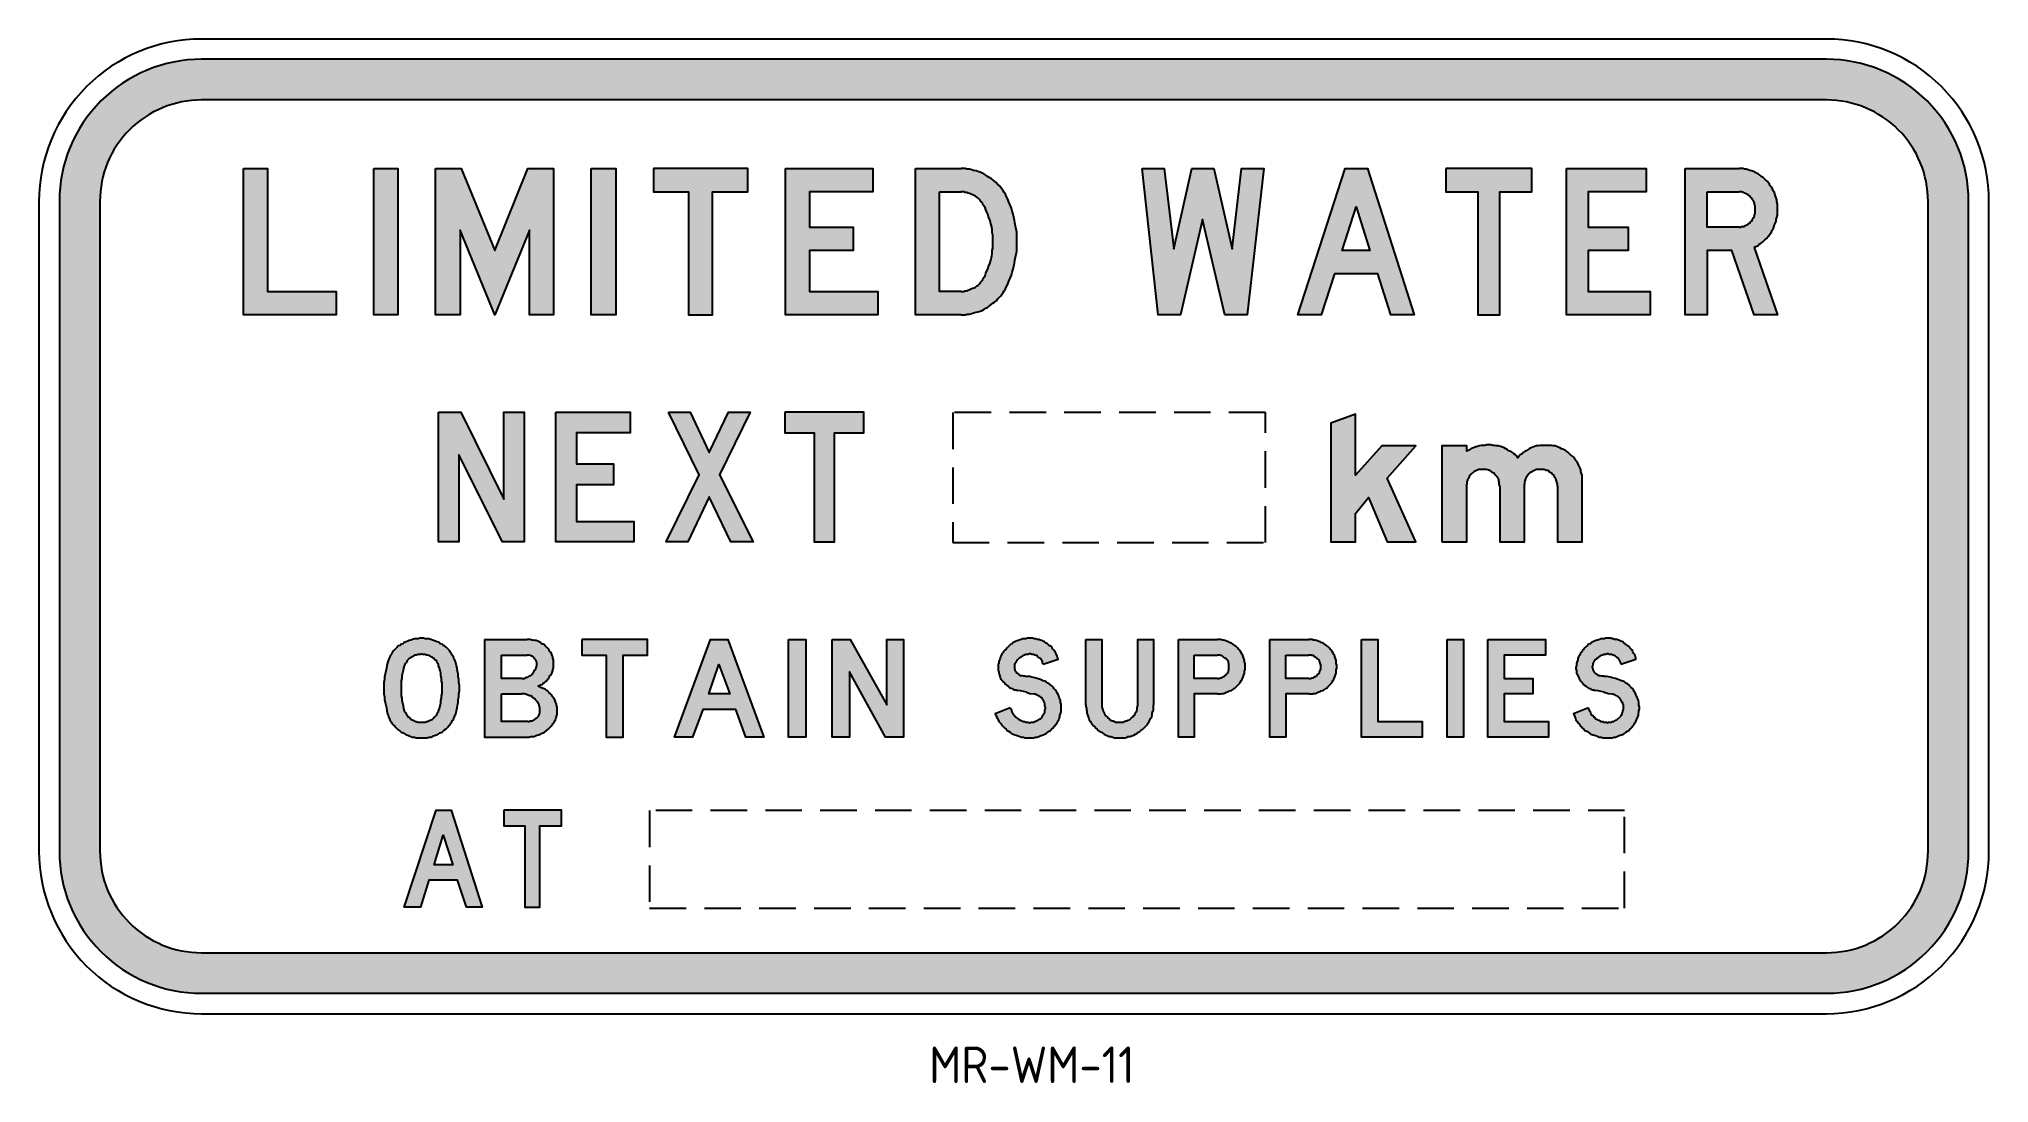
# Model space of a CAD drawing. Extents: x 65 to 225, y 79 to 165.
import ezdxf

# ---------------------------------------------------------------- set-up
doc = ezdxf.new("R2010")
doc.units = 0
doc.header["$LTSCALE"] = 12
doc.header["$MEASUREMENT"] = 0
doc.linetypes.add('DASHED', pattern=[0.75, 0.5, -0.25])
for name, color, linetype in [('L25', 1, 'CONTINUOUS'), ('L35', 3, 'CONTINUOUS'), ('T25', 1, 'CONTINUOUS')]:
    doc.layers.add(name, color=color, linetype=linetype)
doc.styles.add('ISO', font='iso')

msp = doc.modelspace()

# ---------------------------------------------------------------- texts
at = {"layer": 'T25', "color": 3, "style": 'ISO'}
msp.add_text('MR-WM-11', height=3, dxfattribs=at).set_placement((137.9, 79.35))

# ---------------------------------------------------------------- hatches: boundary and pattern name
at = {"layer": 'L25'}
h = msp.add_hatch(color=256, dxfattribs=at)
edge = h.paths.add_edge_path()
edge.add_line((66.53, 151.71), (66.53, 98.38))
edge.add_arc((78.19, 98.38), 11.67, 180, 270)
edge.add_line((78.19, 86.71), (211.53, 86.71))
edge.add_arc((211.53, 98.38), 11.67, 270, 360)
edge.add_line((223.19, 98.38), (223.19, 151.71))
edge.add_arc((211.53, 151.71), 11.67, 0, 90)
edge.add_line((211.53, 163.38), (78.19, 163.38))
edge.add_arc((78.19, 151.71), 11.67, 90, 180)
edge = h.paths.add_edge_path(flags=16)
edge.add_line((69.86, 151.71), (69.86, 98.38))
edge.add_arc((78.19, 98.38), 8.33, 180, 270)
edge.add_line((78.19, 90.04), (211.53, 90.04))
edge.add_arc((211.53, 98.38), 8.33, 270, 360)
edge.add_line((219.86, 98.38), (219.86, 151.71))
edge.add_arc((211.53, 151.71), 8.33, 0, 90)
edge.add_line((211.53, 160.04), (78.19, 160.04))
edge.add_arc((78.19, 151.71), 8.33, 90, 180)
h = msp.add_hatch(color=256, dxfattribs=at)
h.paths.add_polyline_path([(190.19, 154.41), (196.73, 154.41), (196.73, 152.49), (191.96, 152.49), (191.96, 149.59), (195.25, 149.59), (195.25, 147.67), (191.96, 147.67), (191.96, 144.33), (197.07, 144.33), (197.07, 142.41), (190.19, 142.41)])
h.paths.add_polyline_path([(180.3, 154.41), (180.3, 152.49), (182.91, 152.49), (182.91, 142.41), (184.73, 142.41), (184.73, 152.49), (187.34, 152.49), (187.34, 154.41)])
h.paths.add_polyline_path([(174.06, 147.67), (171.8, 147.67), (172.93, 151.26)], flags=16)
h.paths.add_polyline_path([(168.16, 142.41), (172.04, 154.41), (173.86, 154.41), (177.7, 142.41), (175.78, 142.41), (174.7, 145.76), (171.16, 145.76), (170.07, 142.41)])
h.paths.add_polyline_path([(155.37, 154.41), (157.19, 154.41), (157.98, 147.82), (159.45, 154.41), (161.27, 154.41), (162.75, 147.82), (163.53, 154.41), (165.35, 154.41), (163.98, 142.41), (162.16, 142.41), (160.34, 150.23), (158.52, 142.41), (156.7, 142.41)])
h.paths.add_polyline_path([(126.11, 154.41), (133.29, 154.41), (133.29, 152.49), (128.08, 152.49), (128.08, 149.59), (131.67, 149.59), (131.67, 147.67), (128.08, 147.67), (128.08, 144.33), (133.68, 144.33), (133.68, 142.41), (126.11, 142.41)])
h.paths.add_polyline_path([(115.29, 154.41), (115.29, 152.49), (118.14, 152.49), (118.14, 142.41), (120.11, 142.41), (120.11, 152.49), (123.01, 152.49), (123.01, 154.41)])
h.paths.add_polyline_path([(110.18, 154.41), (112.19, 154.41), (112.19, 142.41), (110.18, 142.41)])
h.paths.add_polyline_path([(97.39, 154.41), (99.51, 154.41), (102.26, 147.67), (104.96, 154.41), (107.08, 154.41), (107.08, 142.41), (105.11, 142.41), (105.11, 149.35), (102.26, 142.41), (99.41, 149.35), (99.41, 142.41), (97.39, 142.41)])
h.paths.add_polyline_path([(92.33, 154.41), (94.29, 154.41), (94.29, 142.41), (92.33, 142.41)])
h.paths.add_polyline_path([(81.65, 154.41), (83.62, 154.41), (83.62, 144.33), (89.23, 144.33), (89.23, 142.41), (81.65, 142.41)])
h.paths.add_polyline_path([(204.35, 149.59), (201.74, 149.59), (201.74, 152.49), (204.35, 152.49), (204.45, 152.49), (204.55, 152.49), (204.65, 152.44), (204.74, 152.44), (204.79, 152.4), (204.89, 152.35), (204.99, 152.3), (205.09, 152.25), (205.14, 152.2), (205.24, 152.15), (205.29, 152.05), (205.38, 152), (205.43, 151.9), (205.48, 151.81), (205.53, 151.76), (205.58, 151.66), (205.63, 151.56), (205.63, 151.46), (205.68, 151.36), (205.68, 151.26), (205.68, 151.17), (205.68, 151.07), (205.68, 150.92), (205.68, 150.82), (205.68, 150.72), (205.63, 150.62), (205.63, 150.53), (205.58, 150.43), (205.53, 150.38), (205.48, 150.28), (205.43, 150.18), (205.38, 150.08), (205.29, 150.03), (205.24, 149.94), (205.14, 149.89), (205.09, 149.84), (204.99, 149.79), (204.89, 149.74), (204.79, 149.69), (204.74, 149.64), (204.65, 149.64), (204.55, 149.64), (204.45, 149.59)], flags=16)
h.paths.add_polyline_path([(205.58, 147.92), (207.5, 142.41), (205.58, 142.41), (203.76, 147.67), (201.74, 147.67), (201.74, 142.41), (199.92, 142.41), (199.92, 154.41), (204.35, 154.41), (204.5, 154.41), (204.65, 154.41), (204.79, 154.36), (204.94, 154.36), (205.09, 154.31), (205.24, 154.26), (205.38, 154.21), (205.53, 154.17), (205.68, 154.12), (205.78, 154.02), (205.92, 153.97), (206.07, 153.87), (206.17, 153.77), (206.32, 153.67), (206.42, 153.58), (206.51, 153.48), (206.66, 153.38), (206.76, 153.23), (206.86, 153.13), (206.91, 152.99), (207.01, 152.89), (207.1, 152.74), (207.15, 152.59), (207.25, 152.44), (207.3, 152.3), (207.35, 152.15), (207.4, 152), (207.45, 151.85), (207.45, 151.71), (207.5, 151.51), (207.5, 151.36), (207.5, 151.21), (207.5, 151.07), (207.5, 150.87), (207.5, 150.72), (207.5, 150.58), (207.45, 150.38), (207.4, 150.23), (207.4, 150.08), (207.35, 149.94), (207.25, 149.79), (207.2, 149.59), (207.15, 149.44), (207.06, 149.35), (207.01, 149.2), (206.91, 149.05), (206.81, 148.9), (206.71, 148.81), (206.61, 148.66), (206.47, 148.56), (206.37, 148.46), (206.27, 148.36), (206.12, 148.26), (205.97, 148.17), (205.88, 148.07), (205.73, 148.02)])
h.paths.add_polyline_path([(140.52, 144.33), (138.75, 144.33), (138.75, 152.49), (140.52, 152.49), (140.62, 152.49), (140.76, 152.49), (140.86, 152.44), (141.01, 152.44), (141.11, 152.4), (141.26, 152.35), (141.35, 152.3), (141.45, 152.25), (141.6, 152.2), (141.7, 152.15), (141.8, 152.05), (141.9, 152), (141.99, 151.9), (142.09, 151.81), (142.14, 151.71), (142.24, 151.61), (142.29, 151.51), (142.34, 151.41), (142.49, 151.21), (142.54, 151.02), (142.63, 150.82), (142.73, 150.62), (142.78, 150.43), (142.88, 150.23), (142.93, 149.99), (142.98, 149.79), (143.03, 149.59), (143.08, 149.4), (143.08, 149.15), (143.13, 148.95), (143.13, 148.71), (143.13, 148.51), (143.13, 148.31), (143.13, 148.07), (143.13, 147.87), (143.08, 147.67), (143.08, 147.43), (143.03, 147.23), (142.98, 147.03), (142.93, 146.79), (142.88, 146.59), (142.78, 146.4), (142.73, 146.2), (142.63, 146), (142.54, 145.81), (142.49, 145.61), (142.34, 145.41), (142.29, 145.31), (142.24, 145.22), (142.14, 145.12), (142.09, 145.02), (141.99, 144.92), (141.9, 144.82), (141.8, 144.77), (141.7, 144.67), (141.6, 144.63), (141.45, 144.58), (141.35, 144.53), (141.26, 144.48), (141.11, 144.43), (141.01, 144.38), (140.86, 144.38), (140.76, 144.33), (140.62, 144.33)], flags=16)
h.paths.add_polyline_path([(140.52, 142.41), (136.78, 142.41), (136.78, 154.41), (140.52, 154.41), (140.67, 154.41), (140.86, 154.41), (141.01, 154.36), (141.21, 154.36), (141.4, 154.31), (141.55, 154.26), (141.75, 154.21), (141.9, 154.17), (142.09, 154.12), (142.24, 154.02), (142.39, 153.97), (142.54, 153.87), (142.68, 153.77), (142.83, 153.67), (142.98, 153.58), (143.13, 153.48), (143.27, 153.38), (143.42, 153.23), (143.52, 153.13), (143.67, 152.99), (143.76, 152.89), (143.86, 152.74), (143.96, 152.59), (144.06, 152.44), (144.16, 152.3), (144.21, 152.15), (144.35, 151.9), (144.45, 151.66), (144.55, 151.41), (144.65, 151.17), (144.7, 150.92), (144.8, 150.67), (144.85, 150.43), (144.9, 150.18), (144.94, 149.94), (144.99, 149.69), (145.04, 149.44), (145.09, 149.2), (145.09, 148.9), (145.09, 148.66), (145.09, 148.41), (145.09, 148.17), (145.09, 147.92), (145.09, 147.62), (145.04, 147.38), (144.99, 147.13), (144.94, 146.89), (144.9, 146.64), (144.85, 146.4), (144.8, 146.15), (144.7, 145.9), (144.65, 145.66), (144.55, 145.41), (144.45, 145.17), (144.35, 144.92), (144.21, 144.67), (144.16, 144.53), (144.06, 144.38), (143.96, 144.23), (143.86, 144.08), (143.76, 143.94), (143.67, 143.84), (143.52, 143.69), (143.42, 143.54), (143.27, 143.44), (143.13, 143.35), (142.98, 143.25), (142.83, 143.1), (142.68, 143), (142.54, 142.95), (142.39, 142.85), (142.24, 142.76), (142.09, 142.71), (141.9, 142.66), (141.75, 142.61), (141.55, 142.56), (141.4, 142.51), (141.21, 142.46), (141.01, 142.46), (140.86, 142.41), (140.67, 142.41)])
h = msp.add_hatch(color=256, dxfattribs=at)
h.paths.add_polyline_path([(126.06, 134.4), (126.06, 132.72), (128.47, 132.72), (128.47, 123.77), (130.14, 123.77), (130.14, 132.72), (132.55, 132.72), (132.55, 134.4)])
h.paths.add_polyline_path([(116.52, 134.4), (118.29, 134.4), (119.86, 131.1), (121.44, 134.4), (123.21, 134.4), (120.7, 129.28), (123.45, 123.77), (121.63, 123.77), (119.86, 127.46), (118.09, 123.77), (116.32, 123.77), (119.03, 129.28)])
h.paths.add_polyline_path([(107.28, 134.4), (113.37, 134.4), (113.37, 132.72), (108.95, 132.72), (108.95, 130.17), (112, 130.17), (112, 128.45), (108.95, 128.45), (108.95, 125.45), (113.67, 125.45), (113.67, 123.77), (107.28, 123.77)])
h.paths.add_polyline_path([(97.64, 134.4), (99.46, 134.4), (103, 127.27), (103, 134.4), (104.67, 134.4), (104.67, 123.77), (102.9, 123.77), (99.31, 130.9), (99.31, 123.77), (97.64, 123.77)])
h = msp.add_hatch(color=256, dxfattribs=at)
h.paths.add_polyline_path([(170.86, 123.77), (172.88, 123.77), (172.88, 126.09), (173.96, 127.41), (175.48, 123.77), (177.84, 123.77), (175.48, 128.99), (177.84, 131.64), (175.04, 131.64), (172.88, 129.23), (172.88, 134.25), (170.86, 133.51)])
h.paths.add_polyline_path([(189.45, 128.35), (189.45, 123.77), (191.47, 123.77), (191.47, 128.79), (191.47, 128.94), (191.47, 129.09), (191.47, 129.23), (191.42, 129.38), (191.37, 129.53), (191.37, 129.68), (191.32, 129.82), (191.22, 129.97), (191.17, 130.07), (191.12, 130.22), (191.02, 130.36), (190.93, 130.46), (190.88, 130.56), (190.78, 130.71), (190.68, 130.81), (190.53, 130.9), (190.43, 131), (190.34, 131.1), (190.19, 131.2), (190.09, 131.3), (189.94, 131.35), (189.79, 131.4), (189.65, 131.49), (189.5, 131.54), (189.4, 131.59), (189.25, 131.64), (189.11, 131.64), (188.96, 131.69), (188.76, 131.69), (188.61, 131.69), (188.47, 131.69), (188.32, 131.69), (188.17, 131.69), (188.02, 131.69), (187.88, 131.64), (187.73, 131.64), (187.58, 131.59), (187.43, 131.54), (187.29, 131.49), (187.14, 131.4), (187.04, 131.35), (186.89, 131.25), (186.79, 131.2), (186.65, 131.1), (186.55, 131), (186.4, 130.9), (186.3, 130.81), (186.2, 130.66), (186.11, 130.81), (186.01, 130.9), (185.86, 131), (185.76, 131.1), (185.61, 131.2), (185.47, 131.25), (185.32, 131.35), (185.22, 131.4), (185.07, 131.49), (184.93, 131.54), (184.78, 131.59), (184.58, 131.64), (184.43, 131.64), (184.29, 131.69), (184.14, 131.69), (183.99, 131.74), (183.84, 131.74), (183.65, 131.74), (183.5, 131.69), (183.35, 131.69), (183.2, 131.69), (183.06, 131.64), (182.86, 131.59), (182.71, 131.54), (182.57, 131.49), (182.42, 131.45), (182.27, 131.35), (182.17, 131.3), (182.02, 131.2), (182.02, 131.64), (179.96, 131.64), (179.96, 123.77), (182.02, 123.77), (182.02, 128.5), (182.02, 128.59), (182.02, 128.69), (182.07, 128.79), (182.07, 128.89), (182.12, 128.94), (182.17, 129.04), (182.22, 129.13), (182.27, 129.23), (182.32, 129.28), (182.42, 129.38), (182.47, 129.43), (182.57, 129.48), (182.61, 129.53), (182.71, 129.58), (182.81, 129.63), (182.91, 129.68), (183.01, 129.72), (183.11, 129.72), (183.2, 129.72), (183.3, 129.72), (183.4, 129.72), (183.5, 129.72), (183.6, 129.72), (183.75, 129.68), (183.84, 129.63), (183.94, 129.63), (183.99, 129.58), (184.09, 129.48), (184.19, 129.43), (184.29, 129.38), (184.34, 129.28), (184.38, 129.23), (184.48, 129.13), (184.53, 129.04), (184.58, 128.99), (184.63, 128.89), (184.63, 128.79), (184.68, 128.69), (184.68, 128.59), (184.68, 128.5), (184.73, 128.35), (184.73, 123.77), (186.75, 123.77), (186.75, 128.5), (186.75, 128.59), (186.75, 128.69), (186.79, 128.79), (186.79, 128.89), (186.84, 128.94), (186.89, 129.04), (186.94, 129.13), (186.99, 129.23), (187.04, 129.28), (187.14, 129.38), (187.19, 129.43), (187.29, 129.48), (187.38, 129.53), (187.43, 129.58), (187.53, 129.63), (187.63, 129.68), (187.73, 129.72), (187.83, 129.72), (187.93, 129.72), (188.02, 129.72), (188.12, 129.72), (188.27, 129.72), (188.37, 129.72), (188.47, 129.68), (188.56, 129.63), (188.66, 129.63), (188.76, 129.58), (188.81, 129.48), (188.91, 129.43), (189.01, 129.38), (189.06, 129.28), (189.15, 129.23), (189.2, 129.13), (189.25, 129.04), (189.3, 128.99), (189.35, 128.89), (189.35, 128.79), (189.4, 128.69), (189.4, 128.59), (189.45, 128.5)])
h = msp.add_hatch(color=256, dxfattribs=at)
h.paths.add_polyline_path([(183.75, 115.76), (188.47, 115.76), (188.47, 114.48), (185.07, 114.48), (185.07, 112.56), (187.43, 112.56), (187.43, 111.28), (185.07, 111.28), (185.07, 109.02), (188.71, 109.02), (188.71, 107.74), (183.75, 107.74)])
h.paths.add_polyline_path([(180.4, 115.76), (181.73, 115.76), (181.73, 107.74), (180.4, 107.74)])
h.paths.add_polyline_path([(173.37, 115.76), (174.7, 115.76), (174.7, 109.02), (178.34, 109.02), (178.34, 107.74), (173.37, 107.74)])
h.paths.add_polyline_path([(129.95, 115.76), (131.42, 115.76), (134.42, 110.4), (134.42, 115.76), (135.8, 115.76), (135.8, 107.74), (134.32, 107.74), (131.37, 113.1), (131.37, 107.74), (129.95, 107.74)])
h.paths.add_polyline_path([(126.36, 115.76), (127.78, 115.76), (127.78, 107.74), (126.36, 107.74)])
h.paths.add_polyline_path([(121.54, 111.28), (119.82, 111.28), (120.65, 113.69)], flags=16)
h.paths.add_polyline_path([(117.01, 107.74), (119.96, 115.76), (121.39, 115.76), (124.34, 107.74), (122.86, 107.74), (122.03, 110), (119.32, 110), (118.49, 107.74)])
h.paths.add_polyline_path([(109.39, 115.76), (109.39, 114.48), (111.41, 114.48), (111.41, 107.74), (112.78, 107.74), (112.78, 114.48), (114.8, 114.48), (114.8, 115.76)])
h.paths.add_polyline_path([(194.66, 113.74), (195.89, 114.14), (195.89, 114.28), (195.84, 114.38), (195.79, 114.53), (195.7, 114.63), (195.65, 114.73), (195.6, 114.87), (195.5, 114.97), (195.4, 115.07), (195.3, 115.17), (195.2, 115.22), (195.11, 115.32), (195.01, 115.41), (194.91, 115.46), (194.81, 115.56), (194.66, 115.61), (194.56, 115.66), (194.47, 115.71), (194.32, 115.76), (194.17, 115.76), (194.07, 115.81), (193.93, 115.81), (193.83, 115.86), (193.68, 115.86), (193.53, 115.86), (193.38, 115.86), (193.29, 115.81), (193.14, 115.81), (192.99, 115.81), (192.89, 115.76), (192.74, 115.71), (192.6, 115.66), (192.5, 115.61), (192.35, 115.56), (192.25, 115.51), (192.15, 115.41), (192.01, 115.36), (191.91, 115.27), (191.81, 115.17), (191.71, 115.07), (191.61, 114.97), (191.52, 114.87), (191.47, 114.77), (191.37, 114.68), (191.32, 114.58), (191.27, 114.43), (191.17, 114.33), (191.12, 114.18), (191.12, 114.09), (191.07, 113.94), (191.02, 113.79), (191.02, 113.69), (191.02, 113.55), (190.97, 113.45), (190.97, 113.35), (191.02, 113.2), (191.02, 113.1), (191.02, 113), (191.07, 112.91), (191.12, 112.81), (191.17, 112.66), (191.22, 112.56), (191.27, 112.46), (191.32, 112.37), (191.42, 112.27), (191.47, 112.22), (191.56, 112.12), (191.61, 112.02), (191.71, 111.97), (191.81, 111.92), (191.91, 111.82), (192.01, 111.77), (192.11, 111.73), (192.2, 111.68), (192.35, 111.63), (192.45, 111.63), (192.55, 111.58), (192.79, 111.53), (193.04, 111.48), (193.29, 111.43), (193.63, 111.33), (193.97, 111.28), (194.02, 111.23), (194.12, 111.23), (194.22, 111.18), (194.27, 111.14), (194.37, 111.09), (194.42, 111.04), (194.52, 110.99), (194.56, 110.94), (194.61, 110.84), (194.66, 110.79), (194.71, 110.69), (194.76, 110.59), (194.81, 110.55), (194.81, 110.45), (194.86, 110.35), (194.86, 110.25), (194.86, 110.2), (194.86, 110.1), (194.86, 110), (194.81, 109.91), (194.81, 109.81), (194.76, 109.71), (194.76, 109.66), (194.71, 109.56), (194.66, 109.46), (194.61, 109.41), (194.52, 109.32), (194.47, 109.27), (194.37, 109.22), (194.32, 109.17), (194.22, 109.12), (194.17, 109.07), (194.07, 109.02), (193.97, 109.02), (193.88, 108.97), (193.78, 108.97), (193.68, 108.97), (193.58, 108.92), (193.48, 108.97), (193.33, 108.97), (193.24, 108.97), (193.14, 109.02), (193.04, 109.02), (192.94, 109.07), (192.84, 109.12), (192.74, 109.17), (192.65, 109.22), (192.55, 109.27), (192.5, 109.37), (192.4, 109.41), (192.35, 109.51), (192.25, 109.56), (192.2, 109.66), (192.15, 109.76), (192.11, 109.86), (192.06, 109.96), (192.01, 110.05), (192.01, 110.15), (190.78, 109.66), (190.83, 109.56), (190.88, 109.41), (190.93, 109.27), (190.97, 109.17), (191.07, 109.02), (191.12, 108.92), (191.22, 108.82), (191.32, 108.68), (191.42, 108.58), (191.52, 108.48), (191.61, 108.38), (191.71, 108.28), (191.86, 108.23), (191.96, 108.14), (192.11, 108.04), (192.2, 107.99), (192.35, 107.94), (192.5, 107.89), (192.65, 107.84), (192.74, 107.79), (192.89, 107.74), (193.04, 107.74), (193.19, 107.69), (193.33, 107.69), (193.48, 107.69), (193.63, 107.69), (193.78, 107.69), (193.93, 107.69), (194.07, 107.74), (194.22, 107.74), (194.32, 107.79), (194.47, 107.84), (194.56, 107.89), (194.71, 107.94), (194.86, 107.99), (194.96, 108.04), (195.06, 108.14), (195.2, 108.23), (195.3, 108.28), (195.4, 108.38), (195.5, 108.48), (195.6, 108.58), (195.65, 108.68), (195.74, 108.78), (195.79, 108.92), (195.89, 109.02), (195.94, 109.17), (195.99, 109.27), (196.04, 109.41), (196.09, 109.51), (196.09, 109.66), (196.14, 109.81), (196.14, 109.91), (196.19, 110.05), (196.19, 110.2), (196.14, 110.35), (196.14, 110.45), (196.14, 110.59), (196.09, 110.74), (196.04, 110.89), (195.99, 110.99), (195.94, 111.14), (195.89, 111.23), (195.84, 111.38), (195.74, 111.48), (195.7, 111.63), (195.6, 111.73), (195.5, 111.82), (195.4, 111.92), (195.3, 112.02), (195.2, 112.12), (195.06, 112.17), (194.96, 112.27), (194.81, 112.32), (194.71, 112.37), (194.56, 112.41), (194.42, 112.46), (194.22, 112.56), (193.97, 112.61), (193.78, 112.66), (193.53, 112.71), (193.29, 112.71), (193.19, 112.76), (193.04, 112.76), (192.94, 112.81), (192.84, 112.81), (192.74, 112.86), (192.65, 112.91), (192.6, 112.96), (192.55, 113), (192.5, 113.05), (192.45, 113.1), (192.4, 113.15), (192.4, 113.2), (192.35, 113.3), (192.35, 113.35), (192.3, 113.45), (192.3, 113.5), (192.3, 113.55), (192.35, 113.64), (192.35, 113.69), (192.35, 113.79), (192.4, 113.84), (192.45, 113.94), (192.5, 113.99), (192.55, 114.09), (192.65, 114.14), (192.7, 114.23), (192.79, 114.28), (192.89, 114.33), (192.94, 114.38), (193.04, 114.43), (193.14, 114.48), (193.24, 114.53), (193.33, 114.53), (193.43, 114.53), (193.53, 114.58), (193.63, 114.58), (193.73, 114.53), (193.83, 114.53), (193.93, 114.53), (194.02, 114.48), (194.07, 114.43), (194.17, 114.43), (194.27, 114.33), (194.32, 114.28), (194.42, 114.23), (194.47, 114.18), (194.52, 114.09), (194.56, 114.04), (194.61, 113.94), (194.66, 113.84)])
h.paths.add_polyline_path([(169.04, 112.56), (167.17, 112.56), (167.17, 114.48), (169.04, 114.48), (169.14, 114.48), (169.24, 114.48), (169.29, 114.43), (169.39, 114.43), (169.48, 114.38), (169.53, 114.33), (169.63, 114.28), (169.68, 114.23), (169.73, 114.18), (169.83, 114.14), (169.88, 114.09), (169.93, 113.99), (169.93, 113.94), (169.98, 113.84), (169.98, 113.74), (170.03, 113.69), (170.03, 113.59), (170.03, 113.5), (170.03, 113.45), (170.03, 113.35), (169.98, 113.25), (169.98, 113.2), (169.93, 113.1), (169.93, 113.05), (169.88, 112.96), (169.83, 112.91), (169.73, 112.86), (169.68, 112.76), (169.63, 112.71), (169.53, 112.71), (169.48, 112.66), (169.39, 112.61), (169.29, 112.61), (169.24, 112.56), (169.14, 112.56)], flags=16)
h.paths.add_polyline_path([(169.04, 111.28), (167.17, 111.28), (167.17, 107.74), (165.84, 107.74), (165.84, 115.76), (169.04, 115.76), (169.19, 115.76), (169.34, 115.76), (169.43, 115.71), (169.58, 115.71), (169.73, 115.66), (169.83, 115.61), (169.98, 115.56), (170.07, 115.51), (170.22, 115.46), (170.32, 115.41), (170.42, 115.32), (170.52, 115.22), (170.62, 115.17), (170.71, 115.07), (170.81, 114.97), (170.91, 114.87), (170.96, 114.77), (171.06, 114.63), (171.11, 114.53), (171.16, 114.43), (171.21, 114.28), (171.25, 114.18), (171.3, 114.04), (171.3, 113.89), (171.3, 113.79), (171.35, 113.64), (171.35, 113.5), (171.35, 113.4), (171.3, 113.25), (171.3, 113.15), (171.3, 113), (171.25, 112.86), (171.21, 112.76), (171.16, 112.61), (171.11, 112.51), (171.06, 112.41), (170.96, 112.27), (170.91, 112.17), (170.81, 112.07), (170.71, 111.97), (170.62, 111.87), (170.52, 111.77), (170.42, 111.73), (170.32, 111.63), (170.22, 111.58), (170.07, 111.53), (169.98, 111.48), (169.83, 111.43), (169.73, 111.38), (169.58, 111.33), (169.43, 111.33), (169.34, 111.28), (169.19, 111.28)])
h.paths.add_polyline_path([(161.57, 112.56), (159.65, 112.56), (159.65, 114.48), (161.57, 114.48), (161.62, 114.48), (161.71, 114.48), (161.81, 114.43), (161.86, 114.43), (161.96, 114.38), (162.01, 114.33), (162.11, 114.28), (162.16, 114.23), (162.26, 114.18), (162.3, 114.14), (162.35, 114.09), (162.4, 113.99), (162.45, 113.94), (162.45, 113.84), (162.5, 113.74), (162.5, 113.69), (162.5, 113.59), (162.5, 113.5), (162.5, 113.45), (162.5, 113.35), (162.5, 113.25), (162.45, 113.2), (162.45, 113.1), (162.4, 113.05), (162.35, 112.96), (162.3, 112.91), (162.26, 112.86), (162.16, 112.76), (162.11, 112.71), (162.01, 112.71), (161.96, 112.66), (161.86, 112.61), (161.81, 112.61), (161.71, 112.56), (161.62, 112.56)], flags=16)
h.paths.add_polyline_path([(161.57, 111.28), (159.65, 111.28), (159.65, 107.74), (158.37, 107.74), (158.37, 115.76), (161.57, 115.76), (161.66, 115.76), (161.81, 115.76), (161.96, 115.71), (162.06, 115.71), (162.21, 115.66), (162.3, 115.61), (162.45, 115.56), (162.55, 115.51), (162.7, 115.46), (162.8, 115.41), (162.89, 115.32), (162.99, 115.22), (163.09, 115.17), (163.19, 115.07), (163.29, 114.97), (163.39, 114.87), (163.44, 114.77), (163.53, 114.63), (163.58, 114.53), (163.63, 114.43), (163.68, 114.28), (163.73, 114.18), (163.78, 114.04), (163.78, 113.89), (163.83, 113.79), (163.83, 113.64), (163.83, 113.5), (163.83, 113.4), (163.83, 113.25), (163.78, 113.15), (163.78, 113), (163.73, 112.86), (163.68, 112.76), (163.63, 112.61), (163.58, 112.51), (163.53, 112.41), (163.44, 112.27), (163.39, 112.17), (163.29, 112.07), (163.19, 111.97), (163.09, 111.87), (162.99, 111.77), (162.89, 111.73), (162.8, 111.63), (162.7, 111.58), (162.55, 111.53), (162.45, 111.48), (162.3, 111.43), (162.21, 111.38), (162.06, 111.33), (161.96, 111.33), (161.81, 111.28), (161.66, 111.28)])
h.paths.add_polyline_path([(150.75, 110.4), (150.75, 115.76), (152.08, 115.76), (152.08, 110.4), (152.08, 110.3), (152.08, 110.2), (152.12, 110.1), (152.12, 110), (152.17, 109.91), (152.22, 109.81), (152.27, 109.71), (152.32, 109.61), (152.37, 109.51), (152.42, 109.46), (152.52, 109.37), (152.57, 109.32), (152.67, 109.27), (152.76, 109.17), (152.81, 109.12), (152.91, 109.07), (153.01, 109.07), (153.11, 109.02), (153.21, 108.97), (153.35, 108.97), (153.45, 108.97), (153.55, 108.97), (153.65, 108.97), (153.75, 108.97), (153.85, 108.97), (153.94, 109.02), (154.04, 109.07), (154.14, 109.07), (154.24, 109.12), (154.34, 109.17), (154.44, 109.27), (154.49, 109.32), (154.58, 109.37), (154.63, 109.46), (154.73, 109.51), (154.78, 109.61), (154.83, 109.71), (154.88, 109.81), (154.93, 109.91), (154.98, 110), (154.98, 110.1), (154.98, 110.2), (155.03, 110.3), (155.03, 110.4), (155.03, 115.76), (156.3, 115.76), (156.3, 110.4), (156.3, 110.25), (156.3, 110.1), (156.3, 109.96), (156.26, 109.86), (156.21, 109.71), (156.21, 109.56), (156.16, 109.41), (156.06, 109.27), (156.01, 109.17), (155.96, 109.02), (155.86, 108.92), (155.81, 108.78), (155.71, 108.68), (155.62, 108.58), (155.52, 108.48), (155.42, 108.38), (155.27, 108.28), (155.17, 108.18), (155.08, 108.14), (154.93, 108.04), (154.83, 107.99), (154.68, 107.89), (154.53, 107.84), (154.39, 107.79), (154.24, 107.79), (154.14, 107.74), (153.99, 107.69), (153.85, 107.69), (153.7, 107.69), (153.55, 107.69), (153.4, 107.69), (153.26, 107.69), (153.11, 107.69), (152.96, 107.74), (152.81, 107.79), (152.67, 107.79), (152.57, 107.84), (152.42, 107.89), (152.27, 107.99), (152.17, 108.04), (152.03, 108.14), (151.93, 108.18), (151.78, 108.28), (151.68, 108.38), (151.58, 108.48), (151.49, 108.58), (151.39, 108.68), (151.29, 108.78), (151.19, 108.92), (151.14, 109.02), (151.04, 109.17), (150.99, 109.27), (150.94, 109.41), (150.9, 109.56), (150.85, 109.71), (150.85, 109.86), (150.8, 109.96), (150.8, 110.1), (150.75, 110.25)])
h.paths.add_polyline_path([(147.26, 113.74), (148.49, 114.14), (148.44, 114.28), (148.39, 114.38), (148.34, 114.53), (148.29, 114.63), (148.24, 114.73), (148.14, 114.87), (148.04, 114.97), (147.99, 115.07), (147.9, 115.17), (147.8, 115.22), (147.7, 115.32), (147.6, 115.41), (147.5, 115.46), (147.35, 115.56), (147.26, 115.61), (147.16, 115.66), (147.01, 115.71), (146.91, 115.76), (146.76, 115.76), (146.62, 115.81), (146.52, 115.81), (146.37, 115.86), (146.22, 115.86), (146.12, 115.86), (145.98, 115.86), (145.83, 115.81), (145.73, 115.81), (145.58, 115.81), (145.44, 115.76), (145.29, 115.71), (145.19, 115.66), (145.04, 115.61), (144.94, 115.56), (144.8, 115.51), (144.7, 115.41), (144.6, 115.36), (144.5, 115.27), (144.4, 115.17), (144.31, 115.07), (144.21, 114.97), (144.11, 114.87), (144.01, 114.77), (143.96, 114.68), (143.86, 114.58), (143.81, 114.43), (143.76, 114.33), (143.72, 114.18), (143.67, 114.09), (143.62, 113.94), (143.62, 113.79), (143.57, 113.69), (143.57, 113.55), (143.57, 113.45), (143.57, 113.35), (143.57, 113.2), (143.62, 113.1), (143.62, 113), (143.67, 112.91), (143.67, 112.81), (143.72, 112.66), (143.76, 112.56), (143.81, 112.46), (143.91, 112.37), (143.96, 112.27), (144.06, 112.22), (144.11, 112.12), (144.21, 112.02), (144.31, 111.97), (144.4, 111.92), (144.5, 111.82), (144.6, 111.77), (144.7, 111.73), (144.8, 111.68), (144.9, 111.63), (145.04, 111.63), (145.14, 111.58), (145.39, 111.53), (145.63, 111.48), (145.88, 111.43), (146.17, 111.33), (146.52, 111.28), (146.62, 111.23), (146.72, 111.23), (146.76, 111.18), (146.86, 111.14), (146.91, 111.09), (147.01, 111.04), (147.06, 110.99), (147.16, 110.94), (147.21, 110.84), (147.26, 110.79), (147.31, 110.69), (147.35, 110.59), (147.35, 110.55), (147.4, 110.45), (147.4, 110.35), (147.4, 110.25), (147.45, 110.2), (147.45, 110.1), (147.4, 110), (147.4, 109.91), (147.4, 109.81), (147.35, 109.71), (147.31, 109.66), (147.26, 109.56), (147.21, 109.46), (147.16, 109.41), (147.11, 109.32), (147.06, 109.27), (146.96, 109.22), (146.86, 109.17), (146.81, 109.12), (146.72, 109.07), (146.62, 109.02), (146.57, 109.02), (146.47, 108.97), (146.37, 108.97), (146.27, 108.97), (146.12, 108.92), (146.03, 108.97), (145.93, 108.97), (145.83, 108.97), (145.73, 109.02), (145.63, 109.02), (145.49, 109.07), (145.39, 109.12), (145.34, 109.17), (145.24, 109.22), (145.14, 109.27), (145.04, 109.37), (144.99, 109.41), (144.9, 109.51), (144.85, 109.56), (144.8, 109.66), (144.7, 109.76), (144.65, 109.86), (144.65, 109.96), (144.6, 110.05), (144.55, 110.15), (143.32, 109.66), (143.37, 109.56), (143.42, 109.41), (143.52, 109.27), (143.57, 109.17), (143.62, 109.02), (143.72, 108.92), (143.81, 108.82), (143.91, 108.68), (144.01, 108.58), (144.11, 108.48), (144.21, 108.38), (144.31, 108.28), (144.4, 108.23), (144.55, 108.14), (144.65, 108.04), (144.8, 107.99), (144.94, 107.94), (145.04, 107.89), (145.19, 107.84), (145.34, 107.79), (145.49, 107.74), (145.63, 107.74), (145.78, 107.69), (145.93, 107.69), (146.03, 107.69), (146.17, 107.69), (146.32, 107.69), (146.47, 107.69), (146.62, 107.74), (146.76, 107.74), (146.91, 107.79), (147.01, 107.84), (147.16, 107.89), (147.31, 107.94), (147.4, 107.99), (147.5, 108.04), (147.65, 108.14), (147.75, 108.23), (147.85, 108.28), (147.94, 108.38), (148.04, 108.48), (148.14, 108.58), (148.24, 108.68), (148.29, 108.78), (148.39, 108.92), (148.44, 109.02), (148.53, 109.17), (148.58, 109.27), (148.63, 109.41), (148.63, 109.51), (148.68, 109.66), (148.73, 109.81), (148.73, 109.91), (148.73, 110.05), (148.73, 110.2), (148.73, 110.35), (148.73, 110.45), (148.68, 110.59), (148.68, 110.74), (148.63, 110.89), (148.58, 110.99), (148.53, 111.14), (148.49, 111.23), (148.39, 111.38), (148.34, 111.48), (148.24, 111.63), (148.14, 111.73), (148.09, 111.82), (147.99, 111.92), (147.85, 112.02), (147.75, 112.12), (147.65, 112.17), (147.5, 112.27), (147.4, 112.32), (147.26, 112.37), (147.16, 112.41), (147.01, 112.46), (146.76, 112.56), (146.57, 112.61), (146.32, 112.66), (146.12, 112.71), (145.88, 112.71), (145.73, 112.76), (145.63, 112.76), (145.53, 112.81), (145.39, 112.81), (145.29, 112.86), (145.24, 112.91), (145.19, 112.96), (145.14, 113), (145.04, 113.05), (145.04, 113.1), (144.99, 113.15), (144.94, 113.2), (144.94, 113.3), (144.9, 113.35), (144.9, 113.45), (144.9, 113.5), (144.9, 113.55), (144.9, 113.64), (144.9, 113.69), (144.94, 113.79), (144.99, 113.84), (145.04, 113.94), (145.09, 113.99), (145.14, 114.09), (145.19, 114.14), (145.29, 114.23), (145.39, 114.28), (145.44, 114.33), (145.53, 114.38), (145.63, 114.43), (145.73, 114.48), (145.83, 114.53), (145.93, 114.53), (146.03, 114.53), (146.12, 114.58), (146.22, 114.58), (146.32, 114.53), (146.42, 114.53), (146.47, 114.53), (146.57, 114.48), (146.67, 114.43), (146.76, 114.43), (146.81, 114.33), (146.91, 114.28), (146.96, 114.23), (147.06, 114.18), (147.11, 114.09), (147.16, 114.04), (147.21, 113.94), (147.21, 113.84)])
h.paths.add_polyline_path([(105.01, 109.02), (102.8, 109.02), (102.8, 111.28), (104.47, 111.28), (104.57, 111.28), (104.67, 111.28), (104.82, 111.23), (104.91, 111.23), (105.01, 111.18), (105.11, 111.14), (105.21, 111.14), (105.31, 111.09), (105.36, 110.99), (105.46, 110.94), (105.55, 110.89), (105.6, 110.79), (105.65, 110.74), (105.75, 110.64), (105.8, 110.59), (105.85, 110.5), (105.9, 110.4), (105.9, 110.3), (105.95, 110.2), (105.95, 110.1), (105.95, 110), (105.95, 109.91), (105.95, 109.86), (105.95, 109.76), (105.95, 109.71), (105.9, 109.61), (105.9, 109.56), (105.85, 109.46), (105.8, 109.41), (105.75, 109.37), (105.7, 109.32), (105.6, 109.27), (105.55, 109.22), (105.5, 109.17), (105.41, 109.12), (105.36, 109.07), (105.26, 109.07), (105.16, 109.07), (105.11, 109.02)], flags=16)
h.paths.add_polyline_path([(104.47, 112.56), (102.8, 112.56), (102.8, 114.48), (104.91, 114.48), (105.01, 114.48), (105.06, 114.48), (105.16, 114.43), (105.21, 114.43), (105.31, 114.38), (105.36, 114.38), (105.41, 114.33), (105.46, 114.28), (105.5, 114.23), (105.55, 114.14), (105.6, 114.09), (105.65, 114.04), (105.65, 113.99), (105.7, 113.89), (105.7, 113.84), (105.7, 113.74), (105.7, 113.64), (105.7, 113.59), (105.65, 113.5), (105.65, 113.4), (105.6, 113.3), (105.55, 113.25), (105.5, 113.15), (105.46, 113.1), (105.41, 113), (105.36, 112.96), (105.26, 112.86), (105.21, 112.81), (105.11, 112.76), (105.06, 112.71), (104.96, 112.66), (104.87, 112.66), (104.77, 112.61), (104.67, 112.56), (104.57, 112.56)], flags=16)
h.paths.add_polyline_path([(101.42, 115.76), (101.42, 107.74), (104.91, 107.74), (105.06, 107.74), (105.21, 107.79), (105.31, 107.79), (105.46, 107.79), (105.6, 107.84), (105.7, 107.89), (105.85, 107.94), (106, 107.99), (106.09, 108.04), (106.24, 108.09), (106.34, 108.14), (106.44, 108.23), (106.54, 108.33), (106.64, 108.38), (106.73, 108.48), (106.83, 108.58), (106.93, 108.68), (106.98, 108.78), (107.08, 108.87), (107.13, 108.97), (107.18, 109.07), (107.23, 109.17), (107.28, 109.27), (107.32, 109.41), (107.32, 109.51), (107.37, 109.61), (107.37, 109.76), (107.37, 109.86), (107.37, 109.96), (107.37, 110.1), (107.37, 110.2), (107.32, 110.35), (107.32, 110.45), (107.28, 110.55), (107.23, 110.64), (107.18, 110.79), (107.13, 110.89), (107.08, 110.99), (106.98, 111.09), (106.93, 111.18), (106.83, 111.28), (106.73, 111.38), (106.68, 111.43), (106.59, 111.53), (106.49, 111.58), (106.39, 111.68), (106.24, 111.73), (106.14, 111.77), (106.05, 111.82), (105.9, 111.87), (105.8, 111.92), (105.9, 111.97), (106, 112.02), (106.14, 112.07), (106.24, 112.17), (106.34, 112.22), (106.44, 112.32), (106.49, 112.37), (106.59, 112.46), (106.68, 112.56), (106.73, 112.66), (106.78, 112.76), (106.88, 112.86), (106.93, 112.96), (106.98, 113.05), (107.03, 113.2), (107.03, 113.3), (107.08, 113.4), (107.08, 113.55), (107.08, 113.64), (107.08, 113.74), (107.08, 113.89), (107.08, 113.99), (107.08, 114.09), (107.03, 114.23), (107.03, 114.33), (106.98, 114.43), (106.93, 114.53), (106.88, 114.68), (106.78, 114.77), (106.73, 114.87), (106.68, 114.97), (106.59, 115.07), (106.49, 115.12), (106.39, 115.22), (106.34, 115.32), (106.24, 115.36), (106.09, 115.41), (106, 115.51), (105.9, 115.56), (105.8, 115.61), (105.65, 115.66), (105.55, 115.66), (105.41, 115.71), (105.31, 115.71), (105.16, 115.76), (105.06, 115.76), (104.91, 115.76)])
h.paths.add_polyline_path([(96.26, 114.58), (96.16, 114.53), (96.06, 114.53), (95.96, 114.53), (95.82, 114.48), (95.72, 114.48), (95.67, 114.43), (95.57, 114.38), (95.47, 114.33), (95.37, 114.28), (95.28, 114.23), (95.23, 114.18), (95.13, 114.09), (95.08, 114.04), (95.03, 113.94), (94.98, 113.84), (94.93, 113.79), (94.88, 113.69), (94.83, 113.59), (94.78, 113.4), (94.73, 113.2), (94.69, 113), (94.64, 112.81), (94.64, 112.56), (94.59, 112.37), (94.59, 112.17), (94.59, 111.97), (94.59, 111.77), (94.59, 111.53), (94.59, 111.33), (94.59, 111.14), (94.64, 110.94), (94.64, 110.74), (94.69, 110.55), (94.73, 110.3), (94.78, 110.1), (94.83, 109.91), (94.88, 109.81), (94.93, 109.76), (94.98, 109.66), (95.03, 109.56), (95.08, 109.51), (95.13, 109.41), (95.23, 109.37), (95.28, 109.27), (95.37, 109.22), (95.47, 109.17), (95.57, 109.12), (95.67, 109.07), (95.72, 109.02), (95.82, 109.02), (95.96, 108.97), (96.06, 108.97), (96.16, 108.97), (96.26, 108.97), (96.36, 108.97), (96.46, 108.97), (96.55, 108.97), (96.65, 109.02), (96.75, 109.02), (96.85, 109.07), (96.95, 109.12), (97.05, 109.17), (97.14, 109.22), (97.19, 109.27), (97.29, 109.37), (97.34, 109.41), (97.44, 109.51), (97.49, 109.56), (97.54, 109.66), (97.59, 109.76), (97.64, 109.81), (97.64, 109.91), (97.73, 110.1), (97.78, 110.3), (97.83, 110.55), (97.83, 110.74), (97.88, 110.94), (97.88, 111.14), (97.93, 111.33), (97.93, 111.53), (97.93, 111.77), (97.93, 111.97), (97.93, 112.17), (97.88, 112.37), (97.88, 112.56), (97.83, 112.81), (97.83, 113), (97.78, 113.2), (97.73, 113.4), (97.64, 113.59), (97.64, 113.69), (97.59, 113.79), (97.54, 113.84), (97.49, 113.94), (97.44, 114.04), (97.34, 114.09), (97.29, 114.18), (97.19, 114.23), (97.14, 114.28), (97.05, 114.33), (96.95, 114.38), (96.85, 114.43), (96.75, 114.48), (96.65, 114.48), (96.55, 114.53), (96.46, 114.53), (96.36, 114.53)], flags=16)
h.paths.add_polyline_path([(96.26, 115.86), (96.11, 115.86), (95.96, 115.81), (95.82, 115.81), (95.67, 115.81), (95.52, 115.76), (95.37, 115.71), (95.23, 115.66), (95.13, 115.61), (94.98, 115.56), (94.83, 115.51), (94.73, 115.41), (94.59, 115.36), (94.49, 115.27), (94.34, 115.22), (94.24, 115.12), (94.14, 115.02), (94.05, 114.92), (93.95, 114.82), (93.85, 114.68), (93.8, 114.58), (93.7, 114.48), (93.65, 114.33), (93.6, 114.23), (93.55, 114.09), (93.51, 113.99), (93.46, 113.84), (93.41, 113.59), (93.36, 113.4), (93.31, 113.15), (93.26, 112.91), (93.21, 112.71), (93.21, 112.46), (93.16, 112.22), (93.16, 111.97), (93.16, 111.77), (93.16, 111.53), (93.16, 111.28), (93.21, 111.04), (93.21, 110.84), (93.26, 110.59), (93.31, 110.35), (93.36, 110.15), (93.41, 109.91), (93.46, 109.66), (93.51, 109.56), (93.55, 109.41), (93.6, 109.32), (93.65, 109.17), (93.7, 109.07), (93.8, 108.92), (93.85, 108.82), (93.95, 108.73), (94.05, 108.63), (94.14, 108.53), (94.24, 108.43), (94.34, 108.33), (94.49, 108.23), (94.59, 108.14), (94.73, 108.09), (94.83, 108.04), (94.98, 107.94), (95.13, 107.89), (95.23, 107.84), (95.37, 107.79), (95.52, 107.74), (95.67, 107.74), (95.82, 107.69), (95.96, 107.69), (96.11, 107.69), (96.26, 107.69), (96.41, 107.69), (96.55, 107.69), (96.7, 107.69), (96.85, 107.74), (97, 107.74), (97.14, 107.79), (97.24, 107.84), (97.39, 107.89), (97.54, 107.94), (97.69, 108.04), (97.78, 108.09), (97.93, 108.14), (98.03, 108.23), (98.13, 108.33), (98.28, 108.43), (98.37, 108.53), (98.47, 108.63), (98.57, 108.73), (98.62, 108.82), (98.72, 108.92), (98.77, 109.07), (98.87, 109.17), (98.91, 109.32), (98.96, 109.41), (99.01, 109.56), (99.06, 109.66), (99.11, 109.91), (99.16, 110.15), (99.21, 110.35), (99.26, 110.59), (99.26, 110.84), (99.31, 111.04), (99.31, 111.28), (99.36, 111.53), (99.36, 111.77), (99.36, 111.97), (99.31, 112.22), (99.31, 112.46), (99.26, 112.71), (99.26, 112.91), (99.21, 113.15), (99.16, 113.4), (99.11, 113.59), (99.06, 113.84), (99.01, 113.99), (98.96, 114.09), (98.91, 114.23), (98.87, 114.33), (98.77, 114.48), (98.72, 114.58), (98.62, 114.68), (98.57, 114.82), (98.47, 114.92), (98.37, 115.02), (98.28, 115.12), (98.13, 115.22), (98.03, 115.27), (97.93, 115.36), (97.78, 115.41), (97.69, 115.51), (97.54, 115.56), (97.39, 115.61), (97.24, 115.66), (97.14, 115.71), (97, 115.76), (96.85, 115.81), (96.7, 115.81), (96.55, 115.81), (96.41, 115.86)])
h = msp.add_hatch(color=256, dxfattribs=at)
h.paths.add_polyline_path([(103, 101.74), (103, 100.46), (104.72, 100.46), (104.72, 93.78), (105.95, 93.78), (105.95, 100.46), (107.72, 100.46), (107.72, 101.74)])
h.paths.add_polyline_path([(98.82, 97.27), (97.29, 97.27), (98.03, 99.68)], flags=16)
h.paths.add_polyline_path([(94.83, 93.78), (97.44, 101.74), (98.67, 101.74), (101.23, 93.78), (99.95, 93.78), (99.21, 95.99), (96.85, 95.99), (96.16, 93.78)])

# ---------------------------------------------------------------- linework, layer by layer
at = {"layer": 'L25', "linetype": 'DASHED', "ltscale": 0.5}
for points in [[(139.83, 123.71), (165.49, 123.71), (165.49, 134.38), (139.83, 134.38)], [(114.96, 93.71), (194.96, 93.71), (194.96, 101.71), (114.96, 101.71)]]:
    msp.add_lwpolyline(points, close=True, dxfattribs=at)
at = {"layer": 'L35'}
for points in [[(64.86, 151.71), (64.86, 98.38, 0.414214), (78.19, 85.04), (211.53, 85.04, 0.414214), (224.86, 98.38), (224.86, 151.71, 0.414214), (211.53, 165.04), (78.19, 165.04, 0.414214)], [(66.53, 151.71), (66.53, 98.38, 0.414214), (78.19, 86.71), (211.53, 86.71, 0.414214), (223.19, 98.38), (223.19, 151.71, 0.414214), (211.53, 163.38), (78.19, 163.38, 0.414214)], [(69.86, 151.71), (69.86, 98.38, 0.414214), (78.19, 90.04), (211.53, 90.04, 0.414214), (219.86, 98.38), (219.86, 151.71, 0.414214), (211.53, 160.04), (78.19, 160.04, 0.414214)]]:
    msp.add_lwpolyline(points, format="xyb", close=True, dxfattribs=at)
for points in [[(81.65, 154.41), (83.62, 154.41), (83.62, 144.33), (89.23, 144.33), (89.23, 142.41), (81.65, 142.41), (81.65, 154.41), (81.65, 154.41)], [(92.33, 154.41), (94.29, 154.41), (94.29, 142.41), (92.33, 142.41), (92.33, 154.41), (92.33, 154.41)], [(97.39, 154.41), (99.51, 154.41), (102.26, 147.67), (104.96, 154.41), (107.08, 154.41), (107.08, 142.41), (105.11, 142.41), (105.11, 149.35), (102.26, 142.41), (99.41, 149.35), (99.41, 142.41), (97.39, 142.41), (97.39, 154.41), (97.39, 154.41)], [(110.18, 154.41), (112.19, 154.41), (112.19, 142.41), (110.18, 142.41), (110.18, 154.41), (110.18, 154.41)], [(115.29, 154.41), (115.29, 152.49), (118.14, 152.49), (118.14, 142.41), (120.11, 142.41), (120.11, 152.49), (123.01, 152.49), (123.01, 154.41), (115.29, 154.41), (115.29, 154.41)], [(126.11, 154.41), (133.29, 154.41), (133.29, 152.49), (128.08, 152.49), (128.08, 149.59), (131.67, 149.59), (131.67, 147.67), (128.08, 147.67), (128.08, 144.33), (133.68, 144.33), (133.68, 142.41), (126.11, 142.41), (126.11, 154.41), (126.11, 154.41)], [(140.52, 142.41), (136.78, 142.41), (136.78, 154.41)], [(136.78, 154.41), (140.52, 154.41)], [(144.21, 152.15), (144.16, 152.3), (144.06, 152.44), (143.96, 152.59), (143.86, 152.74), (143.76, 152.89), (143.67, 152.99), (143.52, 153.13), (143.42, 153.23), (143.27, 153.38), (143.13, 153.48), (142.98, 153.58), (142.83, 153.67), (142.68, 153.77), (142.54, 153.87), (142.39, 153.97), (142.24, 154.02), (142.09, 154.12), (141.9, 154.17), (141.75, 154.21), (141.55, 154.26), (141.4, 154.31), (141.21, 154.36), (141.01, 154.36), (140.86, 154.41), (140.67, 154.41), (140.52, 154.41)], [(155.37, 154.41), (157.19, 154.41), (157.98, 147.82), (159.45, 154.41), (161.27, 154.41), (162.75, 147.82), (163.53, 154.41), (165.35, 154.41), (163.98, 142.41), (162.16, 142.41), (160.34, 150.23), (158.52, 142.41), (156.7, 142.41), (155.37, 154.41), (155.37, 154.41)], [(168.16, 142.41), (172.04, 154.41), (173.86, 154.41), (177.7, 142.41), (175.78, 142.41), (174.7, 145.76), (171.16, 145.76), (170.07, 142.41), (168.16, 142.41), (168.16, 142.41)], [(180.3, 154.41), (180.3, 152.49), (182.91, 152.49), (182.91, 142.41), (184.73, 142.41), (184.73, 152.49), (187.34, 152.49), (187.34, 154.41), (180.3, 154.41), (180.3, 154.41)], [(190.19, 154.41), (196.73, 154.41), (196.73, 152.49), (191.96, 152.49), (191.96, 149.59), (195.25, 149.59), (195.25, 147.67), (191.96, 147.67), (191.96, 144.33), (197.07, 144.33), (197.07, 142.41), (190.19, 142.41), (190.19, 154.41), (190.19, 154.41)], [(205.58, 147.92), (207.5, 142.41), (205.58, 142.41), (203.76, 147.67), (201.74, 147.67), (201.74, 142.41), (199.92, 142.41), (199.92, 154.41)], [(199.92, 154.41), (204.35, 154.41)], [(207.5, 151.07), (207.5, 151.21), (207.5, 151.36), (207.5, 151.51), (207.45, 151.71), (207.45, 151.85), (207.4, 152), (207.35, 152.15), (207.3, 152.3), (207.25, 152.44), (207.15, 152.59), (207.1, 152.74), (207.01, 152.89), (206.91, 152.99), (206.86, 153.13), (206.76, 153.23), (206.66, 153.38), (206.51, 153.48), (206.42, 153.58), (206.32, 153.67), (206.17, 153.77), (206.07, 153.87), (205.92, 153.97), (205.78, 154.02), (205.68, 154.12), (205.53, 154.17), (205.38, 154.21), (205.24, 154.26), (205.09, 154.31), (204.94, 154.36), (204.79, 154.36), (204.65, 154.41), (204.5, 154.41), (204.35, 154.41)], [(140.52, 144.33), (138.75, 144.33), (138.75, 152.49)], [(138.75, 152.49), (140.52, 152.49)], [(142.34, 151.41), (142.29, 151.51), (142.24, 151.61), (142.14, 151.71), (142.09, 151.81), (141.99, 151.9), (141.9, 152), (141.8, 152.05), (141.7, 152.15), (141.6, 152.2), (141.45, 152.25), (141.35, 152.3), (141.26, 152.35), (141.11, 152.4), (141.01, 152.44), (140.86, 152.44), (140.76, 152.49), (140.62, 152.49), (140.52, 152.49)], [(144.21, 144.67), (144.35, 144.92), (144.45, 145.17), (144.55, 145.41), (144.65, 145.66), (144.7, 145.9), (144.8, 146.15), (144.85, 146.4), (144.9, 146.64), (144.94, 146.89), (144.99, 147.13), (145.04, 147.38), (145.09, 147.62), (145.09, 147.92), (145.09, 148.17), (145.09, 148.41), (145.09, 148.66), (145.09, 148.9), (145.09, 149.2), (145.04, 149.44), (144.99, 149.69), (144.94, 149.94), (144.9, 150.18), (144.85, 150.43), (144.8, 150.67), (144.7, 150.92), (144.65, 151.17), (144.55, 151.41), (144.45, 151.66), (144.35, 151.9), (144.21, 152.15)], [(204.35, 149.59), (201.74, 149.59), (201.74, 152.49)], [(201.74, 152.49), (204.35, 152.49)], [(205.68, 151.07), (205.68, 151.17), (205.68, 151.26), (205.68, 151.36), (205.63, 151.46), (205.63, 151.56), (205.58, 151.66), (205.53, 151.76), (205.48, 151.81), (205.43, 151.9), (205.38, 152), (205.29, 152.05), (205.24, 152.15), (205.14, 152.2), (205.09, 152.25), (204.99, 152.3), (204.89, 152.35), (204.79, 152.4), (204.74, 152.44), (204.65, 152.44), (204.55, 152.49), (204.45, 152.49), (204.35, 152.49)], [(142.34, 145.41), (142.49, 145.61), (142.54, 145.81), (142.63, 146), (142.73, 146.2), (142.78, 146.4), (142.88, 146.59), (142.93, 146.79), (142.98, 147.03), (143.03, 147.23), (143.08, 147.43), (143.08, 147.67), (143.13, 147.87), (143.13, 148.07), (143.13, 148.31), (143.13, 148.51), (143.13, 148.71), (143.13, 148.95), (143.08, 149.15), (143.08, 149.4), (143.03, 149.59), (142.98, 149.79), (142.93, 149.99), (142.88, 150.23), (142.78, 150.43), (142.73, 150.62), (142.63, 150.82), (142.54, 151.02), (142.49, 151.21), (142.34, 151.41)], [(174.06, 147.67), (171.8, 147.67), (172.93, 151.26), (174.06, 147.67), (174.06, 147.67)], [(204.35, 149.59), (204.45, 149.59), (204.55, 149.64), (204.65, 149.64), (204.74, 149.64), (204.79, 149.69), (204.89, 149.74), (204.99, 149.79), (205.09, 149.84), (205.14, 149.89), (205.24, 149.94), (205.29, 150.03), (205.38, 150.08), (205.43, 150.18), (205.48, 150.28), (205.53, 150.38), (205.58, 150.43), (205.63, 150.53), (205.63, 150.62), (205.68, 150.72), (205.68, 150.82), (205.68, 150.92), (205.68, 151.07)], [(205.58, 147.92), (205.73, 148.02), (205.88, 148.07), (205.97, 148.17), (206.12, 148.26), (206.27, 148.36), (206.37, 148.46), (206.47, 148.56), (206.61, 148.66), (206.71, 148.81), (206.81, 148.9), (206.91, 149.05), (207.01, 149.2), (207.06, 149.35), (207.15, 149.44), (207.2, 149.59), (207.25, 149.79), (207.35, 149.94), (207.4, 150.08), (207.4, 150.23), (207.45, 150.38), (207.5, 150.58), (207.5, 150.72), (207.5, 150.87), (207.5, 151.07)], [(140.52, 144.33), (140.62, 144.33), (140.76, 144.33), (140.86, 144.38), (141.01, 144.38), (141.11, 144.43), (141.26, 144.48), (141.35, 144.53), (141.45, 144.58), (141.6, 144.63), (141.7, 144.67), (141.8, 144.77), (141.9, 144.82), (141.99, 144.92), (142.09, 145.02), (142.14, 145.12), (142.24, 145.22), (142.29, 145.31), (142.34, 145.41)], [(140.52, 142.41), (140.67, 142.41), (140.86, 142.41), (141.01, 142.46), (141.21, 142.46), (141.4, 142.51), (141.55, 142.56), (141.75, 142.61), (141.9, 142.66), (142.09, 142.71), (142.24, 142.76), (142.39, 142.85), (142.54, 142.95), (142.68, 143), (142.83, 143.1), (142.98, 143.25), (143.13, 143.35), (143.27, 143.44), (143.42, 143.54), (143.52, 143.69), (143.67, 143.84), (143.76, 143.94), (143.86, 144.08), (143.96, 144.23), (144.06, 144.38), (144.16, 144.53), (144.21, 144.67)], [(97.64, 134.4), (99.46, 134.4), (103, 127.27), (103, 134.4), (104.67, 134.4), (104.67, 123.77), (102.9, 123.77), (99.31, 130.9), (99.31, 123.77), (97.64, 123.77), (97.64, 134.4), (97.64, 134.4)], [(107.28, 134.4), (113.37, 134.4), (113.37, 132.72), (108.95, 132.72), (108.95, 130.17), (112, 130.17), (112, 128.45), (108.95, 128.45), (108.95, 125.45), (113.67, 125.45), (113.67, 123.77), (107.28, 123.77), (107.28, 134.4), (107.28, 134.4)], [(116.52, 134.4), (118.29, 134.4), (119.86, 131.1), (121.44, 134.4), (123.21, 134.4), (120.7, 129.28), (123.45, 123.77), (121.63, 123.77), (119.86, 127.46), (118.09, 123.77), (116.32, 123.77), (119.03, 129.28), (116.52, 134.4), (116.52, 134.4)], [(126.06, 134.4), (126.06, 132.72), (128.47, 132.72), (128.47, 123.77), (130.14, 123.77), (130.14, 132.72), (132.55, 132.72), (132.55, 134.4), (126.06, 134.4), (126.06, 134.4)], [(170.86, 123.77), (172.88, 123.77), (172.88, 126.09), (173.96, 127.41), (175.48, 123.77), (177.84, 123.77), (175.48, 128.99), (177.84, 131.64), (175.04, 131.64), (172.88, 129.23), (172.88, 134.25), (170.86, 133.51), (170.86, 123.77), (170.86, 123.77)], [(189.45, 128.35), (189.45, 123.77), (191.47, 123.77), (191.47, 128.79), (191.47, 128.94), (191.47, 129.09), (191.47, 129.23), (191.42, 129.38), (191.37, 129.53), (191.37, 129.68), (191.32, 129.82), (191.22, 129.97), (191.17, 130.07), (191.12, 130.22), (191.02, 130.36), (190.93, 130.46), (190.88, 130.56), (190.78, 130.71), (190.68, 130.81), (190.53, 130.9), (190.43, 131), (190.34, 131.1), (190.19, 131.2), (190.09, 131.3), (189.94, 131.35), (189.79, 131.4), (189.65, 131.49), (189.5, 131.54), (189.4, 131.59), (189.25, 131.64), (189.11, 131.64), (188.96, 131.69), (188.76, 131.69), (188.61, 131.69), (188.47, 131.69), (188.32, 131.69), (188.17, 131.69), (188.02, 131.69), (187.88, 131.64), (187.73, 131.64), (187.58, 131.59), (187.43, 131.54), (187.29, 131.49), (187.14, 131.4), (187.04, 131.35), (186.89, 131.25), (186.79, 131.2), (186.65, 131.1), (186.55, 131), (186.4, 130.9), (186.3, 130.81), (186.2, 130.66), (186.11, 130.81), (186.01, 130.9), (185.86, 131), (185.76, 131.1), (185.61, 131.2), (185.47, 131.25), (185.32, 131.35), (185.22, 131.4), (185.07, 131.49), (184.93, 131.54), (184.78, 131.59), (184.58, 131.64), (184.43, 131.64), (184.29, 131.69), (184.14, 131.69), (183.99, 131.74), (183.84, 131.74), (183.65, 131.74), (183.5, 131.69), (183.35, 131.69), (183.2, 131.69), (183.06, 131.64), (182.86, 131.59), (182.71, 131.54), (182.57, 131.49), (182.42, 131.45), (182.27, 131.35), (182.17, 131.3), (182.02, 131.2), (182.02, 131.64), (179.96, 131.64), (179.96, 123.77)], [(183.3, 129.72), (183.2, 129.72), (183.11, 129.72), (183.01, 129.72), (182.91, 129.68), (182.81, 129.63), (182.71, 129.58), (182.61, 129.53), (182.57, 129.48), (182.47, 129.43), (182.42, 129.38), (182.32, 129.28), (182.27, 129.23), (182.22, 129.13), (182.17, 129.04), (182.12, 128.94), (182.07, 128.89), (182.07, 128.79), (182.02, 128.69), (182.02, 128.59), (182.02, 128.5)], [(184.73, 128.35), (184.68, 128.5), (184.68, 128.59), (184.68, 128.69), (184.63, 128.79), (184.63, 128.89), (184.58, 128.99), (184.53, 129.04), (184.48, 129.13), (184.38, 129.23), (184.34, 129.28), (184.29, 129.38), (184.19, 129.43), (184.09, 129.48), (183.99, 129.58), (183.94, 129.63), (183.84, 129.63), (183.75, 129.68), (183.6, 129.72), (183.5, 129.72), (183.4, 129.72), (183.3, 129.72)], [(188.02, 129.72), (187.93, 129.72), (187.83, 129.72), (187.73, 129.72), (187.63, 129.68), (187.53, 129.63), (187.43, 129.58), (187.38, 129.53), (187.29, 129.48), (187.19, 129.43), (187.14, 129.38), (187.04, 129.28), (186.99, 129.23), (186.94, 129.13), (186.89, 129.04), (186.84, 128.94), (186.79, 128.89), (186.79, 128.79), (186.75, 128.69), (186.75, 128.59), (186.75, 128.5)], [(189.45, 128.35), (189.45, 128.5), (189.4, 128.59), (189.4, 128.69), (189.35, 128.79), (189.35, 128.89), (189.3, 128.99), (189.25, 129.04), (189.2, 129.13), (189.15, 129.23), (189.06, 129.28), (189.01, 129.38), (188.91, 129.43), (188.81, 129.48), (188.76, 129.58), (188.66, 129.63), (188.56, 129.63), (188.47, 129.68), (188.37, 129.72), (188.27, 129.72), (188.12, 129.72), (188.02, 129.72)], [(179.96, 123.77), (182.02, 123.77), (182.02, 128.5)], [(184.73, 128.35), (184.73, 123.77), (186.75, 123.77), (186.75, 128.5)], [(96.26, 115.86), (96.11, 115.86), (95.96, 115.81), (95.82, 115.81), (95.67, 115.81), (95.52, 115.76), (95.37, 115.71), (95.23, 115.66), (95.13, 115.61), (94.98, 115.56), (94.83, 115.51), (94.73, 115.41), (94.59, 115.36), (94.49, 115.27), (94.34, 115.22), (94.24, 115.12), (94.14, 115.02), (94.05, 114.92), (93.95, 114.82), (93.85, 114.68), (93.8, 114.58), (93.7, 114.48), (93.65, 114.33), (93.6, 114.23), (93.55, 114.09), (93.51, 113.99), (93.46, 113.84)], [(99.06, 113.84), (99.01, 113.99), (98.96, 114.09), (98.91, 114.23), (98.87, 114.33), (98.77, 114.48), (98.72, 114.58), (98.62, 114.68), (98.57, 114.82), (98.47, 114.92), (98.37, 115.02), (98.28, 115.12), (98.13, 115.22), (98.03, 115.27), (97.93, 115.36), (97.78, 115.41), (97.69, 115.51), (97.54, 115.56), (97.39, 115.61), (97.24, 115.66), (97.14, 115.71), (97, 115.76), (96.85, 115.81), (96.7, 115.81), (96.55, 115.81), (96.41, 115.86), (96.26, 115.86)], [(101.42, 115.76), (101.42, 107.74), (104.91, 107.74), (105.06, 107.74), (105.21, 107.79), (105.31, 107.79), (105.46, 107.79), (105.6, 107.84), (105.7, 107.89), (105.85, 107.94), (106, 107.99), (106.09, 108.04), (106.24, 108.09), (106.34, 108.14), (106.44, 108.23), (106.54, 108.33), (106.64, 108.38), (106.73, 108.48), (106.83, 108.58), (106.93, 108.68), (106.98, 108.78), (107.08, 108.87), (107.13, 108.97), (107.18, 109.07), (107.23, 109.17), (107.28, 109.27), (107.32, 109.41), (107.32, 109.51), (107.37, 109.61), (107.37, 109.76), (107.37, 109.86), (107.37, 109.96), (107.37, 110.1), (107.37, 110.2), (107.32, 110.35), (107.32, 110.45), (107.28, 110.55), (107.23, 110.64), (107.18, 110.79), (107.13, 110.89), (107.08, 110.99), (106.98, 111.09), (106.93, 111.18), (106.83, 111.28), (106.73, 111.38), (106.68, 111.43), (106.59, 111.53), (106.49, 111.58), (106.39, 111.68), (106.24, 111.73), (106.14, 111.77), (106.05, 111.82), (105.9, 111.87), (105.8, 111.92)], [(101.42, 115.76), (104.91, 115.76)], [(106.68, 114.97), (106.59, 115.07), (106.49, 115.12), (106.39, 115.22), (106.34, 115.32), (106.24, 115.36), (106.09, 115.41), (106, 115.51), (105.9, 115.56), (105.8, 115.61), (105.65, 115.66), (105.55, 115.66), (105.41, 115.71), (105.31, 115.71), (105.16, 115.76), (105.06, 115.76), (104.91, 115.76)], [(109.39, 115.76), (109.39, 114.48), (111.41, 114.48), (111.41, 107.74), (112.78, 107.74), (112.78, 114.48), (114.8, 114.48), (114.8, 115.76), (109.39, 115.76), (109.39, 115.76)], [(117.01, 107.74), (119.96, 115.76), (121.39, 115.76), (124.34, 107.74), (122.86, 107.74), (122.03, 110), (119.32, 110), (118.49, 107.74), (117.01, 107.74), (117.01, 107.74)], [(126.36, 115.76), (127.78, 115.76), (127.78, 107.74), (126.36, 107.74), (126.36, 115.76), (126.36, 115.76)], [(129.95, 115.76), (131.42, 115.76), (134.42, 110.4), (134.42, 115.76), (135.8, 115.76), (135.8, 107.74), (134.32, 107.74), (131.37, 113.1), (131.37, 107.74), (129.95, 107.74), (129.95, 115.76), (129.95, 115.76)], [(146.12, 115.86), (145.98, 115.86), (145.83, 115.81), (145.73, 115.81), (145.58, 115.81), (145.44, 115.76), (145.29, 115.71), (145.19, 115.66), (145.04, 115.61), (144.94, 115.56), (144.8, 115.51), (144.7, 115.41), (144.6, 115.36), (144.5, 115.27), (144.4, 115.17), (144.31, 115.07), (144.21, 114.97), (144.11, 114.87), (144.01, 114.77), (143.96, 114.68), (143.86, 114.58), (143.81, 114.43), (143.76, 114.33), (143.72, 114.18), (143.67, 114.09), (143.62, 113.94), (143.62, 113.79), (143.57, 113.69), (143.57, 113.55), (143.57, 113.45), (143.57, 113.35), (143.57, 113.2), (143.62, 113.1), (143.62, 113), (143.67, 112.91), (143.67, 112.81), (143.72, 112.66), (143.76, 112.56), (143.81, 112.46), (143.91, 112.37), (143.96, 112.27), (144.06, 112.22), (144.11, 112.12), (144.21, 112.02), (144.31, 111.97), (144.4, 111.92), (144.5, 111.82), (144.6, 111.77), (144.7, 111.73), (144.8, 111.68), (144.9, 111.63), (145.04, 111.63), (145.14, 111.58)], [(147.26, 113.74), (148.49, 114.14), (148.44, 114.28), (148.39, 114.38), (148.34, 114.53), (148.29, 114.63), (148.24, 114.73), (148.14, 114.87), (148.04, 114.97), (147.99, 115.07), (147.9, 115.17), (147.8, 115.22), (147.7, 115.32), (147.6, 115.41), (147.5, 115.46), (147.35, 115.56), (147.26, 115.61), (147.16, 115.66), (147.01, 115.71), (146.91, 115.76), (146.76, 115.76), (146.62, 115.81), (146.52, 115.81), (146.37, 115.86), (146.22, 115.86), (146.12, 115.86)], [(150.75, 110.4), (150.75, 115.76)], [(150.75, 115.76), (152.08, 115.76), (152.08, 110.4), (152.08, 110.3), (152.08, 110.2), (152.12, 110.1), (152.12, 110), (152.17, 109.91), (152.22, 109.81), (152.27, 109.71), (152.32, 109.61), (152.37, 109.51), (152.42, 109.46), (152.52, 109.37), (152.57, 109.32), (152.67, 109.27), (152.76, 109.17), (152.81, 109.12), (152.91, 109.07), (153.01, 109.07), (153.11, 109.02), (153.21, 108.97), (153.35, 108.97), (153.45, 108.97), (153.55, 108.97), (153.65, 108.97), (153.75, 108.97), (153.85, 108.97), (153.94, 109.02), (154.04, 109.07), (154.14, 109.07), (154.24, 109.12), (154.34, 109.17), (154.44, 109.27), (154.49, 109.32), (154.58, 109.37), (154.63, 109.46), (154.73, 109.51), (154.78, 109.61), (154.83, 109.71), (154.88, 109.81), (154.93, 109.91), (154.98, 110), (154.98, 110.1), (154.98, 110.2), (155.03, 110.3), (155.03, 110.4), (155.03, 115.76), (156.3, 115.76), (156.3, 110.4)], [(161.57, 111.28), (159.65, 111.28), (159.65, 107.74), (158.37, 107.74), (158.37, 115.76)], [(158.37, 115.76), (161.57, 115.76)], [(163.83, 113.5), (163.83, 113.64), (163.83, 113.79), (163.78, 113.89), (163.78, 114.04), (163.73, 114.18), (163.68, 114.28), (163.63, 114.43), (163.58, 114.53), (163.53, 114.63), (163.44, 114.77), (163.39, 114.87), (163.29, 114.97), (163.19, 115.07), (163.09, 115.17), (162.99, 115.22), (162.89, 115.32), (162.8, 115.41), (162.7, 115.46), (162.55, 115.51), (162.45, 115.56), (162.3, 115.61), (162.21, 115.66), (162.06, 115.71), (161.96, 115.71), (161.81, 115.76), (161.66, 115.76), (161.57, 115.76)], [(169.04, 111.28), (167.17, 111.28), (167.17, 107.74), (165.84, 107.74), (165.84, 115.76)], [(165.84, 115.76), (169.04, 115.76)], [(171.35, 113.5), (171.35, 113.64), (171.3, 113.79), (171.3, 113.89), (171.3, 114.04), (171.25, 114.18), (171.21, 114.28), (171.16, 114.43), (171.11, 114.53), (171.06, 114.63), (170.96, 114.77), (170.91, 114.87), (170.81, 114.97), (170.71, 115.07), (170.62, 115.17), (170.52, 115.22), (170.42, 115.32), (170.32, 115.41), (170.22, 115.46), (170.07, 115.51), (169.98, 115.56), (169.83, 115.61), (169.73, 115.66), (169.58, 115.71), (169.43, 115.71), (169.34, 115.76), (169.19, 115.76), (169.04, 115.76)], [(173.37, 115.76), (174.7, 115.76), (174.7, 109.02), (178.34, 109.02), (178.34, 107.74), (173.37, 107.74), (173.37, 115.76), (173.37, 115.76)], [(180.4, 115.76), (181.73, 115.76), (181.73, 107.74), (180.4, 107.74), (180.4, 115.76), (180.4, 115.76)], [(183.75, 115.76), (188.47, 115.76), (188.47, 114.48), (185.07, 114.48), (185.07, 112.56), (187.43, 112.56), (187.43, 111.28), (185.07, 111.28), (185.07, 109.02), (188.71, 109.02), (188.71, 107.74), (183.75, 107.74), (183.75, 115.76), (183.75, 115.76)], [(193.53, 115.86), (193.38, 115.86), (193.29, 115.81), (193.14, 115.81), (192.99, 115.81), (192.89, 115.76), (192.74, 115.71), (192.6, 115.66), (192.5, 115.61), (192.35, 115.56), (192.25, 115.51), (192.15, 115.41), (192.01, 115.36), (191.91, 115.27), (191.81, 115.17), (191.71, 115.07), (191.61, 114.97), (191.52, 114.87), (191.47, 114.77), (191.37, 114.68), (191.32, 114.58), (191.27, 114.43), (191.17, 114.33), (191.12, 114.18), (191.12, 114.09), (191.07, 113.94), (191.02, 113.79), (191.02, 113.69), (191.02, 113.55), (190.97, 113.45), (190.97, 113.35), (191.02, 113.2), (191.02, 113.1), (191.02, 113), (191.07, 112.91), (191.12, 112.81), (191.17, 112.66), (191.22, 112.56), (191.27, 112.46), (191.32, 112.37), (191.42, 112.27), (191.47, 112.22), (191.56, 112.12), (191.61, 112.02), (191.71, 111.97), (191.81, 111.92), (191.91, 111.82), (192.01, 111.77), (192.11, 111.73), (192.2, 111.68), (192.35, 111.63), (192.45, 111.63), (192.55, 111.58)], [(194.66, 113.74), (195.89, 114.14), (195.89, 114.28), (195.84, 114.38), (195.79, 114.53), (195.7, 114.63), (195.65, 114.73), (195.6, 114.87), (195.5, 114.97), (195.4, 115.07), (195.3, 115.17), (195.2, 115.22), (195.11, 115.32), (195.01, 115.41), (194.91, 115.46), (194.81, 115.56), (194.66, 115.61), (194.56, 115.66), (194.47, 115.71), (194.32, 115.76), (194.17, 115.76), (194.07, 115.81), (193.93, 115.81), (193.83, 115.86), (193.68, 115.86), (193.53, 115.86)], [(93.46, 113.84), (93.41, 113.59), (93.36, 113.4), (93.31, 113.15), (93.26, 112.91), (93.21, 112.71), (93.21, 112.46), (93.16, 112.22), (93.16, 111.97), (93.16, 111.77), (93.16, 111.53), (93.16, 111.28), (93.21, 111.04), (93.21, 110.84), (93.26, 110.59), (93.31, 110.35), (93.36, 110.15), (93.41, 109.91), (93.46, 109.66)], [(96.26, 114.58), (96.16, 114.53), (96.06, 114.53), (95.96, 114.53), (95.82, 114.48), (95.72, 114.48), (95.67, 114.43), (95.57, 114.38), (95.47, 114.33), (95.37, 114.28), (95.28, 114.23), (95.23, 114.18), (95.13, 114.09), (95.08, 114.04), (95.03, 113.94), (94.98, 113.84), (94.93, 113.79), (94.88, 113.69), (94.83, 113.59)], [(97.64, 113.59), (97.64, 113.69), (97.59, 113.79), (97.54, 113.84), (97.49, 113.94), (97.44, 114.04), (97.34, 114.09), (97.29, 114.18), (97.19, 114.23), (97.14, 114.28), (97.05, 114.33), (96.95, 114.38), (96.85, 114.43), (96.75, 114.48), (96.65, 114.48), (96.55, 114.53), (96.46, 114.53), (96.36, 114.53), (96.26, 114.58)], [(99.06, 109.66), (99.11, 109.91), (99.16, 110.15), (99.21, 110.35), (99.26, 110.59), (99.26, 110.84), (99.31, 111.04), (99.31, 111.28), (99.36, 111.53), (99.36, 111.77), (99.36, 111.97), (99.31, 112.22), (99.31, 112.46), (99.26, 112.71), (99.26, 112.91), (99.21, 113.15), (99.16, 113.4), (99.11, 113.59), (99.06, 113.84)], [(102.8, 114.48), (104.91, 114.48)], [(104.47, 112.56), (102.8, 112.56), (102.8, 114.48)], [(104.47, 112.56), (104.57, 112.56), (104.67, 112.56), (104.77, 112.61), (104.87, 112.66), (104.96, 112.66), (105.06, 112.71), (105.11, 112.76), (105.21, 112.81), (105.26, 112.86), (105.36, 112.96), (105.41, 113), (105.46, 113.1), (105.5, 113.15), (105.55, 113.25), (105.6, 113.3), (105.65, 113.4), (105.65, 113.5), (105.7, 113.59), (105.7, 113.64), (105.7, 113.74)], [(105.7, 113.74), (105.7, 113.84), (105.7, 113.89), (105.65, 113.99), (105.65, 114.04), (105.6, 114.09), (105.55, 114.14), (105.5, 114.23), (105.46, 114.28), (105.41, 114.33), (105.36, 114.38), (105.31, 114.38), (105.21, 114.43), (105.16, 114.43), (105.06, 114.48), (105.01, 114.48), (104.91, 114.48)], [(106.68, 112.56), (106.73, 112.66), (106.78, 112.76), (106.88, 112.86), (106.93, 112.96), (106.98, 113.05), (107.03, 113.2), (107.03, 113.3), (107.08, 113.4), (107.08, 113.55), (107.08, 113.64), (107.08, 113.74), (107.08, 113.89), (107.08, 113.99), (107.08, 114.09), (107.03, 114.23), (107.03, 114.33), (106.98, 114.43), (106.93, 114.53), (106.88, 114.68), (106.78, 114.77), (106.73, 114.87), (106.68, 114.97)], [(121.54, 111.28), (119.82, 111.28), (120.65, 113.69), (121.54, 111.28), (121.54, 111.28)], [(144.99, 113.84), (144.94, 113.79), (144.9, 113.69), (144.9, 113.64), (144.9, 113.55), (144.9, 113.5), (144.9, 113.45), (144.9, 113.35), (144.94, 113.3), (144.94, 113.2), (144.99, 113.15), (145.04, 113.1), (145.04, 113.05), (145.14, 113), (145.19, 112.96), (145.24, 112.91), (145.29, 112.86)], [(146.12, 114.58), (146.03, 114.53), (145.93, 114.53), (145.83, 114.53), (145.73, 114.48), (145.63, 114.43), (145.53, 114.38), (145.44, 114.33), (145.39, 114.28), (145.29, 114.23), (145.19, 114.14), (145.14, 114.09), (145.09, 113.99), (145.04, 113.94), (144.99, 113.84)], [(147.26, 113.74), (147.21, 113.84), (147.21, 113.94), (147.16, 114.04), (147.11, 114.09), (147.06, 114.18), (146.96, 114.23), (146.91, 114.28), (146.81, 114.33), (146.76, 114.43), (146.67, 114.43), (146.57, 114.48), (146.47, 114.53), (146.42, 114.53), (146.32, 114.53), (146.22, 114.58), (146.12, 114.58)], [(161.57, 112.56), (159.65, 112.56), (159.65, 114.48)], [(159.65, 114.48), (161.57, 114.48)], [(162.5, 113.5), (162.5, 113.59), (162.5, 113.69), (162.5, 113.74), (162.45, 113.84), (162.45, 113.94), (162.4, 113.99), (162.35, 114.09), (162.3, 114.14), (162.26, 114.18), (162.16, 114.23), (162.11, 114.28), (162.01, 114.33), (161.96, 114.38), (161.86, 114.43), (161.81, 114.43), (161.71, 114.48), (161.62, 114.48), (161.57, 114.48)], [(169.04, 112.56), (167.17, 112.56), (167.17, 114.48)], [(167.17, 114.48), (169.04, 114.48)], [(170.03, 113.5), (170.03, 113.59), (170.03, 113.69), (169.98, 113.74), (169.98, 113.84), (169.93, 113.94), (169.93, 113.99), (169.88, 114.09), (169.83, 114.14), (169.73, 114.18), (169.68, 114.23), (169.63, 114.28), (169.53, 114.33), (169.48, 114.38), (169.39, 114.43), (169.29, 114.43), (169.24, 114.48), (169.14, 114.48), (169.04, 114.48)], [(192.4, 113.84), (192.35, 113.79), (192.35, 113.69), (192.35, 113.64), (192.3, 113.55), (192.3, 113.5), (192.3, 113.45), (192.35, 113.35), (192.35, 113.3), (192.4, 113.2), (192.4, 113.15), (192.45, 113.1), (192.5, 113.05), (192.55, 113), (192.6, 112.96), (192.65, 112.91), (192.74, 112.86)], [(193.53, 114.58), (193.43, 114.53), (193.33, 114.53), (193.24, 114.53), (193.14, 114.48), (193.04, 114.43), (192.94, 114.38), (192.89, 114.33), (192.79, 114.28), (192.7, 114.23), (192.65, 114.14), (192.55, 114.09), (192.5, 113.99), (192.45, 113.94), (192.4, 113.84)], [(194.66, 113.74), (194.66, 113.84), (194.61, 113.94), (194.56, 114.04), (194.52, 114.09), (194.47, 114.18), (194.42, 114.23), (194.32, 114.28), (194.27, 114.33), (194.17, 114.43), (194.07, 114.43), (194.02, 114.48), (193.93, 114.53), (193.83, 114.53), (193.73, 114.53), (193.63, 114.58), (193.53, 114.58)], [(94.83, 113.59), (94.78, 113.4), (94.73, 113.2), (94.69, 113), (94.64, 112.81), (94.64, 112.56), (94.59, 112.37), (94.59, 112.17), (94.59, 111.97), (94.59, 111.77), (94.59, 111.53), (94.59, 111.33), (94.59, 111.14), (94.64, 110.94), (94.64, 110.74), (94.69, 110.55), (94.73, 110.3), (94.78, 110.1), (94.83, 109.91)], [(97.64, 109.91), (97.73, 110.1), (97.78, 110.3), (97.83, 110.55), (97.83, 110.74), (97.88, 110.94), (97.88, 111.14), (97.93, 111.33), (97.93, 111.53), (97.93, 111.77), (97.93, 111.97), (97.93, 112.17), (97.88, 112.37), (97.88, 112.56), (97.83, 112.81), (97.83, 113), (97.78, 113.2), (97.73, 113.4), (97.64, 113.59)], [(105.8, 111.92), (105.9, 111.97), (106, 112.02), (106.14, 112.07), (106.24, 112.17), (106.34, 112.22), (106.44, 112.32), (106.49, 112.37), (106.59, 112.46), (106.68, 112.56)], [(144.55, 110.15), (143.32, 109.66), (143.37, 109.56), (143.42, 109.41), (143.52, 109.27), (143.57, 109.17), (143.62, 109.02), (143.72, 108.92), (143.81, 108.82), (143.91, 108.68), (144.01, 108.58), (144.11, 108.48), (144.21, 108.38), (144.31, 108.28), (144.4, 108.23), (144.55, 108.14), (144.65, 108.04), (144.8, 107.99), (144.94, 107.94), (145.04, 107.89), (145.19, 107.84), (145.34, 107.79), (145.49, 107.74), (145.63, 107.74), (145.78, 107.69), (145.93, 107.69), (146.03, 107.69), (146.17, 107.69), (146.32, 107.69), (146.47, 107.69), (146.62, 107.74), (146.76, 107.74), (146.91, 107.79), (147.01, 107.84), (147.16, 107.89), (147.31, 107.94), (147.4, 107.99), (147.5, 108.04), (147.65, 108.14), (147.75, 108.23), (147.85, 108.28), (147.94, 108.38), (148.04, 108.48), (148.14, 108.58), (148.24, 108.68), (148.29, 108.78), (148.39, 108.92), (148.44, 109.02), (148.53, 109.17), (148.58, 109.27), (148.63, 109.41), (148.63, 109.51), (148.68, 109.66), (148.73, 109.81), (148.73, 109.91), (148.73, 110.05), (148.73, 110.2), (148.73, 110.35), (148.73, 110.45), (148.68, 110.59), (148.68, 110.74), (148.63, 110.89), (148.58, 110.99), (148.53, 111.14), (148.49, 111.23), (148.39, 111.38), (148.34, 111.48), (148.24, 111.63), (148.14, 111.73), (148.09, 111.82), (147.99, 111.92), (147.85, 112.02), (147.75, 112.12), (147.65, 112.17), (147.5, 112.27), (147.4, 112.32), (147.26, 112.37), (147.16, 112.41), (147.01, 112.46), (146.76, 112.56), (146.57, 112.61), (146.32, 112.66), (146.12, 112.71), (145.88, 112.71)], [(145.29, 112.86), (145.39, 112.81), (145.53, 112.81), (145.63, 112.76), (145.73, 112.76), (145.88, 112.71)], [(161.57, 112.56), (161.62, 112.56), (161.71, 112.56), (161.81, 112.61), (161.86, 112.61), (161.96, 112.66), (162.01, 112.71), (162.11, 112.71), (162.16, 112.76), (162.26, 112.86), (162.3, 112.91), (162.35, 112.96), (162.4, 113.05), (162.45, 113.1), (162.45, 113.2), (162.5, 113.25), (162.5, 113.35), (162.5, 113.45), (162.5, 113.5)], [(161.57, 111.28), (161.66, 111.28), (161.81, 111.28), (161.96, 111.33), (162.06, 111.33), (162.21, 111.38), (162.3, 111.43), (162.45, 111.48), (162.55, 111.53), (162.7, 111.58), (162.8, 111.63), (162.89, 111.73), (162.99, 111.77), (163.09, 111.87), (163.19, 111.97), (163.29, 112.07), (163.39, 112.17), (163.44, 112.27), (163.53, 112.41), (163.58, 112.51), (163.63, 112.61), (163.68, 112.76), (163.73, 112.86), (163.78, 113), (163.78, 113.15), (163.83, 113.25), (163.83, 113.4), (163.83, 113.5)], [(169.04, 112.56), (169.14, 112.56), (169.24, 112.56), (169.29, 112.61), (169.39, 112.61), (169.48, 112.66), (169.53, 112.71), (169.63, 112.71), (169.68, 112.76), (169.73, 112.86), (169.83, 112.91), (169.88, 112.96), (169.93, 113.05), (169.93, 113.1), (169.98, 113.2), (169.98, 113.25), (170.03, 113.35), (170.03, 113.45), (170.03, 113.5)], [(169.04, 111.28), (169.19, 111.28), (169.34, 111.28), (169.43, 111.33), (169.58, 111.33), (169.73, 111.38), (169.83, 111.43), (169.98, 111.48), (170.07, 111.53), (170.22, 111.58), (170.32, 111.63), (170.42, 111.73), (170.52, 111.77), (170.62, 111.87), (170.71, 111.97), (170.81, 112.07), (170.91, 112.17), (170.96, 112.27), (171.06, 112.41), (171.11, 112.51), (171.16, 112.61), (171.21, 112.76), (171.25, 112.86), (171.3, 113), (171.3, 113.15), (171.3, 113.25), (171.35, 113.4), (171.35, 113.5)], [(192.01, 110.15), (190.78, 109.66), (190.83, 109.56), (190.88, 109.41), (190.93, 109.27), (190.97, 109.17), (191.07, 109.02), (191.12, 108.92), (191.22, 108.82), (191.32, 108.68), (191.42, 108.58), (191.52, 108.48), (191.61, 108.38), (191.71, 108.28), (191.86, 108.23), (191.96, 108.14), (192.11, 108.04), (192.2, 107.99), (192.35, 107.94), (192.5, 107.89), (192.65, 107.84), (192.74, 107.79), (192.89, 107.74), (193.04, 107.74), (193.19, 107.69), (193.33, 107.69), (193.48, 107.69), (193.63, 107.69), (193.78, 107.69), (193.93, 107.69), (194.07, 107.74), (194.22, 107.74), (194.32, 107.79), (194.47, 107.84), (194.56, 107.89), (194.71, 107.94), (194.86, 107.99), (194.96, 108.04), (195.06, 108.14), (195.2, 108.23), (195.3, 108.28), (195.4, 108.38), (195.5, 108.48), (195.6, 108.58), (195.65, 108.68), (195.74, 108.78), (195.79, 108.92), (195.89, 109.02), (195.94, 109.17), (195.99, 109.27), (196.04, 109.41), (196.09, 109.51), (196.09, 109.66), (196.14, 109.81), (196.14, 109.91), (196.19, 110.05), (196.19, 110.2), (196.14, 110.35), (196.14, 110.45), (196.14, 110.59), (196.09, 110.74), (196.04, 110.89), (195.99, 110.99), (195.94, 111.14), (195.89, 111.23), (195.84, 111.38), (195.74, 111.48), (195.7, 111.63), (195.6, 111.73), (195.5, 111.82), (195.4, 111.92), (195.3, 112.02), (195.2, 112.12), (195.06, 112.17), (194.96, 112.27), (194.81, 112.32), (194.71, 112.37), (194.56, 112.41), (194.42, 112.46), (194.22, 112.56), (193.97, 112.61), (193.78, 112.66), (193.53, 112.71), (193.29, 112.71)], [(192.74, 112.86), (192.84, 112.81), (192.94, 112.81), (193.04, 112.76), (193.19, 112.76), (193.29, 112.71)], [(105.01, 109.02), (102.8, 109.02), (102.8, 111.28)], [(102.8, 111.28), (104.47, 111.28)], [(105.95, 109.91), (105.95, 110), (105.95, 110.1), (105.95, 110.2), (105.9, 110.3), (105.9, 110.4), (105.85, 110.5), (105.8, 110.59), (105.75, 110.64), (105.65, 110.74), (105.6, 110.79), (105.55, 110.89), (105.46, 110.94), (105.36, 110.99), (105.31, 111.09), (105.21, 111.14), (105.11, 111.14), (105.01, 111.18), (104.91, 111.23), (104.82, 111.23), (104.67, 111.28), (104.57, 111.28), (104.47, 111.28)], [(145.88, 111.43), (145.63, 111.48), (145.39, 111.53), (145.14, 111.58)], [(145.88, 111.43), (146.17, 111.33), (146.52, 111.28)], [(147.4, 110), (147.45, 110.1), (147.45, 110.2), (147.4, 110.25), (147.4, 110.35), (147.4, 110.45), (147.35, 110.55), (147.35, 110.59), (147.31, 110.69), (147.26, 110.79), (147.21, 110.84), (147.16, 110.94), (147.06, 110.99), (147.01, 111.04), (146.91, 111.09), (146.86, 111.14), (146.76, 111.18), (146.72, 111.23), (146.62, 111.23), (146.52, 111.28)], [(193.29, 111.43), (193.04, 111.48), (192.79, 111.53), (192.55, 111.58)], [(193.29, 111.43), (193.63, 111.33), (193.97, 111.28)], [(194.86, 110), (194.86, 110.1), (194.86, 110.2), (194.86, 110.25), (194.86, 110.35), (194.81, 110.45), (194.81, 110.55), (194.76, 110.59), (194.71, 110.69), (194.66, 110.79), (194.61, 110.84), (194.56, 110.94), (194.52, 110.99), (194.42, 111.04), (194.37, 111.09), (194.27, 111.14), (194.22, 111.18), (194.12, 111.23), (194.02, 111.23), (193.97, 111.28)], [(93.46, 109.66), (93.51, 109.56), (93.55, 109.41), (93.6, 109.32), (93.65, 109.17), (93.7, 109.07), (93.8, 108.92), (93.85, 108.82), (93.95, 108.73), (94.05, 108.63), (94.14, 108.53), (94.24, 108.43), (94.34, 108.33), (94.49, 108.23), (94.59, 108.14), (94.73, 108.09), (94.83, 108.04), (94.98, 107.94), (95.13, 107.89), (95.23, 107.84), (95.37, 107.79), (95.52, 107.74), (95.67, 107.74), (95.82, 107.69), (95.96, 107.69), (96.11, 107.69), (96.26, 107.69)], [(94.83, 109.91), (94.88, 109.81), (94.93, 109.76), (94.98, 109.66), (95.03, 109.56), (95.08, 109.51), (95.13, 109.41), (95.23, 109.37), (95.28, 109.27), (95.37, 109.22), (95.47, 109.17), (95.57, 109.12), (95.67, 109.07), (95.72, 109.02), (95.82, 109.02), (95.96, 108.97), (96.06, 108.97), (96.16, 108.97), (96.26, 108.97)], [(96.26, 108.97), (96.36, 108.97), (96.46, 108.97), (96.55, 108.97), (96.65, 109.02), (96.75, 109.02), (96.85, 109.07), (96.95, 109.12), (97.05, 109.17), (97.14, 109.22), (97.19, 109.27), (97.29, 109.37), (97.34, 109.41), (97.44, 109.51), (97.49, 109.56), (97.54, 109.66), (97.59, 109.76), (97.64, 109.81), (97.64, 109.91)], [(96.26, 107.69), (96.41, 107.69), (96.55, 107.69), (96.7, 107.69), (96.85, 107.74), (97, 107.74), (97.14, 107.79), (97.24, 107.84), (97.39, 107.89), (97.54, 107.94), (97.69, 108.04), (97.78, 108.09), (97.93, 108.14), (98.03, 108.23), (98.13, 108.33), (98.28, 108.43), (98.37, 108.53), (98.47, 108.63), (98.57, 108.73), (98.62, 108.82), (98.72, 108.92), (98.77, 109.07), (98.87, 109.17), (98.91, 109.32), (98.96, 109.41), (99.01, 109.56), (99.06, 109.66)], [(105.01, 109.02), (105.11, 109.02), (105.16, 109.07), (105.26, 109.07), (105.36, 109.07), (105.41, 109.12), (105.5, 109.17), (105.55, 109.22), (105.6, 109.27), (105.7, 109.32), (105.75, 109.37), (105.8, 109.41), (105.85, 109.46), (105.9, 109.56), (105.9, 109.61), (105.95, 109.71), (105.95, 109.76), (105.95, 109.86), (105.95, 109.91)], [(144.55, 110.15), (144.6, 110.05), (144.65, 109.96), (144.65, 109.86), (144.7, 109.76), (144.8, 109.66), (144.85, 109.56), (144.9, 109.51), (144.99, 109.41), (145.04, 109.37), (145.14, 109.27), (145.24, 109.22), (145.34, 109.17), (145.39, 109.12), (145.49, 109.07), (145.63, 109.02), (145.73, 109.02), (145.83, 108.97), (145.93, 108.97), (146.03, 108.97), (146.12, 108.92), (146.27, 108.97), (146.37, 108.97)], [(146.37, 108.97), (146.47, 108.97), (146.57, 109.02), (146.62, 109.02), (146.72, 109.07), (146.81, 109.12), (146.86, 109.17), (146.96, 109.22), (147.06, 109.27), (147.11, 109.32), (147.16, 109.41), (147.21, 109.46), (147.26, 109.56), (147.31, 109.66), (147.35, 109.71), (147.4, 109.81), (147.4, 109.91), (147.4, 110)], [(150.75, 110.4), (150.75, 110.25), (150.8, 110.1), (150.8, 109.96), (150.85, 109.86), (150.85, 109.71), (150.9, 109.56), (150.94, 109.41), (150.99, 109.27), (151.04, 109.17), (151.14, 109.02), (151.19, 108.92), (151.29, 108.78), (151.39, 108.68), (151.49, 108.58), (151.58, 108.48), (151.68, 108.38), (151.78, 108.28), (151.93, 108.18), (152.03, 108.14), (152.17, 108.04), (152.27, 107.99), (152.42, 107.89), (152.57, 107.84), (152.67, 107.79), (152.81, 107.79), (152.96, 107.74), (153.11, 107.69), (153.26, 107.69), (153.4, 107.69), (153.55, 107.69)], [(153.55, 107.69), (153.7, 107.69), (153.85, 107.69), (153.99, 107.69), (154.14, 107.74), (154.24, 107.79), (154.39, 107.79), (154.53, 107.84), (154.68, 107.89), (154.83, 107.99), (154.93, 108.04), (155.08, 108.14), (155.17, 108.18), (155.27, 108.28), (155.42, 108.38), (155.52, 108.48), (155.62, 108.58), (155.71, 108.68), (155.81, 108.78), (155.86, 108.92), (155.96, 109.02), (156.01, 109.17), (156.06, 109.27), (156.16, 109.41), (156.21, 109.56), (156.21, 109.71), (156.26, 109.86), (156.3, 109.96), (156.3, 110.1), (156.3, 110.25), (156.3, 110.4)], [(192.01, 110.15), (192.01, 110.05), (192.06, 109.96), (192.11, 109.86), (192.15, 109.76), (192.2, 109.66), (192.25, 109.56), (192.35, 109.51), (192.4, 109.41), (192.5, 109.37), (192.55, 109.27), (192.65, 109.22), (192.74, 109.17), (192.84, 109.12), (192.94, 109.07), (193.04, 109.02), (193.14, 109.02), (193.24, 108.97), (193.33, 108.97), (193.48, 108.97), (193.58, 108.92), (193.68, 108.97), (193.78, 108.97)], [(193.78, 108.97), (193.88, 108.97), (193.97, 109.02), (194.07, 109.02), (194.17, 109.07), (194.22, 109.12), (194.32, 109.17), (194.37, 109.22), (194.47, 109.27), (194.52, 109.32), (194.61, 109.41), (194.66, 109.46), (194.71, 109.56), (194.76, 109.66), (194.76, 109.71), (194.81, 109.81), (194.81, 109.91), (194.86, 110)], [(94.83, 93.78), (97.44, 101.74), (98.67, 101.74), (101.23, 93.78), (99.95, 93.78), (99.21, 95.99), (96.85, 95.99), (96.16, 93.78), (94.83, 93.78), (94.83, 93.78)], [(103, 101.74), (103, 100.46), (104.72, 100.46), (104.72, 93.78), (105.95, 93.78), (105.95, 100.46), (107.72, 100.46), (107.72, 101.74), (103, 101.74), (103, 101.74)], [(98.82, 97.27), (97.29, 97.27), (98.03, 99.68), (98.82, 97.27), (98.82, 97.27)]]:
    msp.add_lwpolyline(points, dxfattribs=at)

msp.set_redraw_order([(e.dxf.handle, doc.entitydb.next_handle()) for e in msp.query("TEXT MTEXT ATTDEF DIMENSION ARC_DIMENSION")])  # texts and dimensions are drawn at this point

doc.saveas('drawing.dxf')
